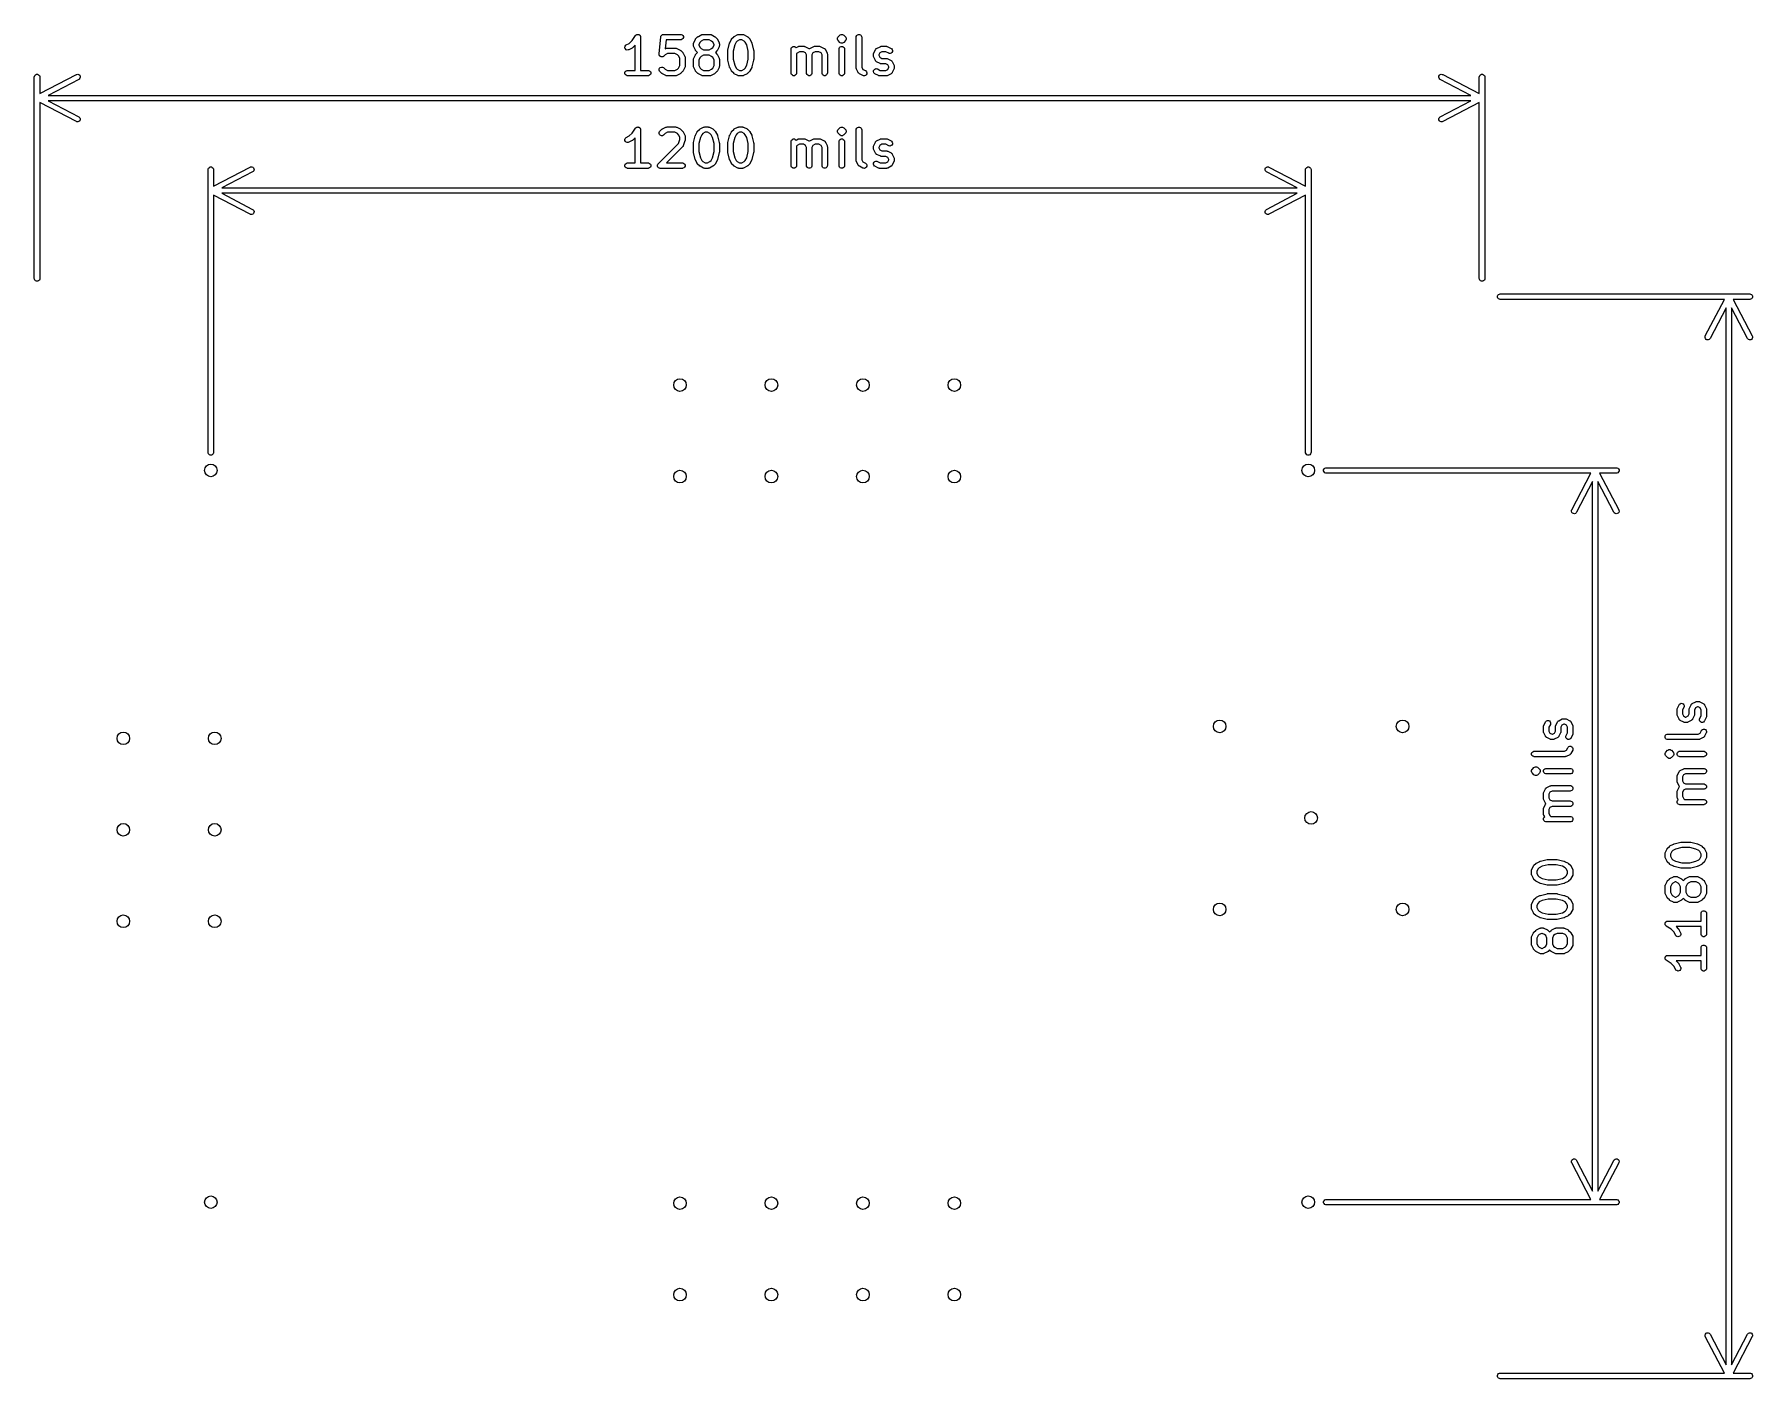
# Model space of a CAD drawing. Extents: x 0.21 to 2.09, y 0.21 to 1.68.
import ezdxf

# ---------------------------------------------------------------- set-up
doc = ezdxf.new("R2010")
doc.units = 0
doc.header["$MEASUREMENT"] = 0
doc.layers.add('BLACK', color=7, linetype='CONTINUOUS')

msp = doc.modelspace()

# ---------------------------------------------------------------- linework, layer by layer
at = {"layer": 'BLACK', "linetype": 'CONTINUOUS'}
for p, q in [((0.8608, 1.6701), (0.8644, 1.6755)), ((0.8644, 1.6755), (0.8648, 1.6759)), ((0.8644, 1.6755), (0.8644, 1.6755)), ((0.8644, 1.6755), (0.8644, 1.6755)), ((0.8644, 1.6755), (0.8644, 1.6755)), ((0.8648, 1.6759), (0.865, 1.6761)), ((0.865, 1.6761), (0.8653, 1.6763)), ((0.8653, 1.6763), (0.8655, 1.6764)), ((0.8655, 1.6764), (0.8658, 1.6766)), ((0.8658, 1.6766), (0.866, 1.6766)), ((0.866, 1.6766), (0.8663, 1.6767)), ((0.8663, 1.6767), (0.8666, 1.6767)), ((0.8666, 1.6767), (0.8669, 1.6768)), ((0.8669, 1.6768), (0.8672, 1.6767)), ((0.8672, 1.6767), (0.8675, 1.6767)), ((0.8675, 1.6767), (0.8677, 1.6766)), ((0.8677, 1.6766), (0.868, 1.6766)), ((0.868, 1.6766), (0.8683, 1.6764)), ((0.8683, 1.6764), (0.8685, 1.6763)), ((0.8685, 1.6763), (0.8687, 1.6761)), ((0.8687, 1.6761), (0.869, 1.6759)), ((0.869, 1.6759), (0.8691, 1.6757)), ((0.8691, 1.6757), (0.8693, 1.6755)), ((0.8693, 1.6755), (0.8695, 1.6752)), ((0.8695, 1.6752), (0.8696, 1.675)), ((0.8696, 1.675), (0.8697, 1.6747)), ((0.8697, 1.6747), (0.8698, 1.6744)), ((0.8698, 1.6744), (0.8698, 1.6738)), ((0.8698, 1.6738), (0.8698, 1.6738)), ((0.8698, 1.6738), (0.8698, 1.6738)), ((0.8698, 1.6738), (0.8698, 1.6738)), ((0.8698, 1.6738), (0.8698, 1.6374)), ((0.8902, 1.6554), (0.8921, 1.6741)), ((0.8921, 1.6745), (0.8922, 1.6747)), ((0.8921, 1.6744), (0.8921, 1.6745)), ((0.8921, 1.6743), (0.8921, 1.6744)), ((0.8921, 1.6741), (0.8921, 1.6743)), ((0.8922, 1.6747), (0.8924, 1.6751)), ((0.8924, 1.6751), (0.8926, 1.6755)), ((0.8926, 1.6755), (0.8927, 1.6756)), ((0.8927, 1.6757), (0.8931, 1.676)), ((0.8927, 1.6756), (0.8927, 1.6757)), ((0.8931, 1.676), (0.8934, 1.6763)), ((0.8934, 1.6763), (0.8935, 1.6763)), ((0.8935, 1.6763), (0.8936, 1.6764)), ((0.8936, 1.6764), (0.894, 1.6766)), ((0.894, 1.6766), (0.8944, 1.6767)), ((0.8944, 1.6767), (0.8947, 1.6767)), ((0.8947, 1.6767), (0.8947, 1.6768)), ((0.8947, 1.6768), (0.8948, 1.6768)), ((0.8948, 1.6768), (0.895, 1.6768)), ((0.895, 1.6768), (0.9138, 1.6768)), ((0.9138, 1.6768), (0.9143, 1.6767)), ((0.9143, 1.6767), (0.9154, 1.6763)), ((0.9154, 1.6763), (0.9162, 1.6755)), ((0.9162, 1.6722), (0.9154, 1.6714)), ((0.9162, 1.6755), (0.9167, 1.6744)), ((0.9167, 1.6732), (0.9162, 1.6722)), ((0.9167, 1.6744), (0.9167, 1.6732)), ((0.9302, 1.6719), (0.9304, 1.6722)), ((0.9304, 1.6722), (0.9323, 1.674)), ((0.9323, 1.674), (0.9325, 1.6742)), ((0.9325, 1.6742), (0.9326, 1.6743)), ((0.9326, 1.6743), (0.9327, 1.6743)), ((0.9327, 1.6743), (0.9327, 1.6744)), ((0.9327, 1.6744), (0.9328, 1.6744)), ((0.9328, 1.6744), (0.9331, 1.6746)), ((0.9331, 1.6746), (0.9368, 1.6765)), ((0.9368, 1.6765), (0.9374, 1.6767)), ((0.9374, 1.6767), (0.9375, 1.6767)), ((0.9375, 1.6767), (0.9376, 1.6767)), ((0.9376, 1.6767), (0.9381, 1.6768)), ((0.9381, 1.6768), (0.9456, 1.6768)), ((0.9456, 1.6768), (0.9462, 1.6767)), ((0.9462, 1.6767), (0.9463, 1.6767)), ((0.9463, 1.6767), (0.9464, 1.6767)), ((0.9464, 1.6767), (0.947, 1.6765)), ((0.947, 1.6765), (0.9507, 1.6746)), ((0.9507, 1.6746), (0.9509, 1.6744)), ((0.9509, 1.6744), (0.951, 1.6744)), ((0.951, 1.6744), (0.9511, 1.6743)), ((0.9511, 1.6743), (0.9512, 1.6743)), ((0.9512, 1.6743), (0.9512, 1.6742)), ((0.9512, 1.6742), (0.9515, 1.674)), ((0.9515, 1.674), (0.9533, 1.6722)), ((0.9533, 1.6722), (0.9535, 1.6719)), ((0.9696, 1.6719), (0.9698, 1.6722)), ((0.9698, 1.6722), (0.9717, 1.674)), ((0.9717, 1.674), (0.9719, 1.6742)), ((0.9719, 1.6742), (0.9719, 1.6743)), ((0.9719, 1.6743), (0.972, 1.6743)), ((0.972, 1.6743), (0.9721, 1.6744)), ((0.9721, 1.6744), (0.9722, 1.6744)), ((0.9722, 1.6744), (0.9724, 1.6746)), ((0.9724, 1.6746), (0.9762, 1.6765)), ((0.9762, 1.6765), (0.9767, 1.6767)), ((0.9767, 1.6767), (0.9768, 1.6767)), ((0.9768, 1.6767), (0.9769, 1.6767)), ((0.9769, 1.6767), (0.9775, 1.6768)), ((0.9775, 1.6768), (0.9813, 1.6768)), ((0.9813, 1.6768), (0.9818, 1.6767)), ((0.9818, 1.6767), (0.9819, 1.6767)), ((0.9819, 1.6767), (0.982, 1.6767)), ((0.982, 1.6767), (0.9826, 1.6765)), ((0.9826, 1.6765), (0.9863, 1.6746)), ((0.9863, 1.6746), (0.9866, 1.6744)), ((0.9866, 1.6744), (0.9866, 1.6744)), ((0.9866, 1.6744), (0.9867, 1.6743)), ((0.9867, 1.6743), (0.9868, 1.6743)), ((0.9868, 1.6743), (0.9869, 1.6742)), ((0.9869, 1.6742), (0.9871, 1.674)), ((0.9871, 1.674), (0.989, 1.6722)), ((0.989, 1.6722), (0.9892, 1.6719)), ((1.0852, 1.6725), (1.0857, 1.6736)), ((1.0852, 1.6714), (1.0852, 1.6725)), ((1.0857, 1.6736), (1.086, 1.674)), ((1.086, 1.674), (1.0879, 1.6759)), ((1.0879, 1.6759), (1.0883, 1.6763)), ((1.0883, 1.6763), (1.0894, 1.6767)), ((1.0894, 1.6767), (1.0906, 1.6767)), ((1.0906, 1.6767), (1.0906, 1.6767)), ((1.0906, 1.6767), (1.0916, 1.6763)), ((1.0916, 1.6763), (1.0921, 1.6759)), ((1.0921, 1.6759), (1.094, 1.674)), ((1.094, 1.674), (1.0943, 1.6736)), ((1.0943, 1.6736), (1.0945, 1.6732)), ((1.0945, 1.6732), (1.0948, 1.6725)), ((1.0948, 1.6725), (1.0948, 1.6714)), ((1.1058, 1.6744), (1.1063, 1.6755)), ((1.1058, 1.6738), (1.1058, 1.6744)), ((1.1058, 1.6401), (1.1058, 1.6738)), ((1.1063, 1.6755), (1.1071, 1.6763)), ((1.1071, 1.6763), (1.1082, 1.6767)), ((1.1082, 1.6767), (1.1093, 1.6767)), ((1.1093, 1.6767), (1.1104, 1.6763)), ((1.1104, 1.6763), (1.1112, 1.6755)), ((1.1112, 1.6755), (1.1116, 1.6744)), ((1.1116, 1.6744), (1.1117, 1.6738)), ((1.1117, 1.6738), (1.1117, 1.6408)), ((0.8527, 1.6629), (0.8531, 1.664)), ((0.8528, 1.6618), (0.8527, 1.6629)), ((0.8533, 1.6608), (0.8528, 1.6618)), ((0.8531, 1.664), (0.8538, 1.6649)), ((0.8542, 1.66), (0.8533, 1.6608)), ((0.8538, 1.6649), (0.8543, 1.6652)), ((0.8553, 1.6596), (0.8542, 1.66)), ((0.8543, 1.6652), (0.8576, 1.6669)), ((0.8564, 1.6597), (0.8553, 1.6596)), ((0.857, 1.6599), (0.8564, 1.6597)), ((0.8607, 1.6618), (0.857, 1.6599)), ((0.8576, 1.6669), (0.8608, 1.6701)), ((0.861, 1.662), (0.8607, 1.6618)), ((0.8611, 1.6621), (0.861, 1.662)), ((0.861, 1.662), (0.861, 1.662)), ((0.8612, 1.6621), (0.8611, 1.6621)), ((0.8613, 1.6622), (0.8612, 1.6621)), ((0.8615, 1.6624), (0.8613, 1.6622)), ((0.8639, 1.6648), (0.8615, 1.6624)), ((0.8639, 1.6374), (0.8639, 1.6648)), ((0.8902, 1.6548), (0.8902, 1.6554)), ((0.8902, 1.6547), (0.8902, 1.6548)), ((0.8902, 1.6545), (0.8902, 1.6547)), ((0.8904, 1.6541), (0.8902, 1.6545)), ((0.8905, 1.6537), (0.8904, 1.6541)), ((0.8906, 1.6536), (0.8905, 1.6537)), ((0.8907, 1.6534), (0.8906, 1.6536)), ((0.891, 1.6531), (0.8907, 1.6534)), ((0.8968, 1.6545), (0.8952, 1.653)), ((0.8977, 1.6709), (0.8967, 1.6611)), ((0.8967, 1.6611), (0.8974, 1.6615)), ((0.8995, 1.6559), (0.8968, 1.6545)), ((0.8974, 1.6615), (0.898, 1.6617)), ((0.9138, 1.6709), (0.8977, 1.6709)), ((0.898, 1.6617), (0.8981, 1.6617)), ((0.8981, 1.6617), (0.8982, 1.6617)), ((0.8982, 1.6617), (0.8988, 1.6618)), ((0.8988, 1.6618), (0.9081, 1.6618)), ((0.9074, 1.6559), (0.8995, 1.6559)), ((0.9101, 1.6545), (0.9074, 1.6559)), ((0.9081, 1.6618), (0.9087, 1.6617)), ((0.9087, 1.6617), (0.9088, 1.6617)), ((0.9088, 1.6617), (0.9089, 1.6617)), ((0.9089, 1.6617), (0.9095, 1.6615)), ((0.9095, 1.6615), (0.9132, 1.6596)), ((0.9113, 1.6533), (0.9101, 1.6545)), ((0.9132, 1.6596), (0.9135, 1.6594)), ((0.9135, 1.6594), (0.9135, 1.6594)), ((0.9135, 1.6594), (0.9136, 1.6593)), ((0.9136, 1.6593), (0.9137, 1.6593)), ((0.9137, 1.6593), (0.9137, 1.6592)), ((0.9137, 1.6592), (0.914, 1.659)), ((0.9143, 1.6709), (0.9138, 1.6709)), ((0.914, 1.659), (0.9158, 1.6572)), ((0.9154, 1.6714), (0.9143, 1.6709)), ((0.9158, 1.6572), (0.916, 1.6569)), ((0.916, 1.6569), (0.9161, 1.6569)), ((0.9161, 1.6569), (0.9161, 1.6568)), ((0.9161, 1.6568), (0.9162, 1.6567)), ((0.9162, 1.6567), (0.9162, 1.6566)), ((0.9162, 1.6566), (0.9164, 1.6564)), ((0.9164, 1.6564), (0.9183, 1.6526)), ((0.9277, 1.6669), (0.9278, 1.667)), ((0.9277, 1.6663), (0.9277, 1.6669)), ((0.9277, 1.6645), (0.9277, 1.6663)), ((0.9277, 1.6639), (0.9277, 1.6645)), ((0.9278, 1.6638), (0.9277, 1.6639)), ((0.9278, 1.6671), (0.928, 1.6676)), ((0.9278, 1.667), (0.9278, 1.6671)), ((0.9278, 1.6637), (0.9278, 1.6638)), ((0.928, 1.6631), (0.9278, 1.6637)), ((0.928, 1.6676), (0.9299, 1.6714)), ((0.9299, 1.6594), (0.928, 1.6631)), ((0.928, 1.6508), (0.9299, 1.6545)), ((0.9299, 1.6714), (0.93, 1.6716)), ((0.93, 1.6591), (0.9299, 1.6594)), ((0.9299, 1.6545), (0.93, 1.6548)), ((0.93, 1.6716), (0.9301, 1.6717)), ((0.9301, 1.6591), (0.93, 1.6591)), ((0.93, 1.6548), (0.9301, 1.6548)), ((0.9301, 1.6718), (0.9302, 1.6719)), ((0.9301, 1.6717), (0.9301, 1.6718)), ((0.9301, 1.659), (0.9301, 1.6591)), ((0.9302, 1.6589), (0.9301, 1.659)), ((0.9301, 1.6549), (0.9302, 1.655)), ((0.9301, 1.6548), (0.9301, 1.6549)), ((0.9302, 1.6719), (0.9302, 1.6719)), ((0.9302, 1.6588), (0.9302, 1.6589)), ((0.9304, 1.6586), (0.9302, 1.6588)), ((0.9302, 1.6551), (0.9304, 1.6553)), ((0.9302, 1.655), (0.9302, 1.6551)), ((0.9321, 1.657), (0.9304, 1.6586)), ((0.9304, 1.6553), (0.9321, 1.657)), ((0.9349, 1.6683), (0.9336, 1.6656)), ((0.9336, 1.6656), (0.9336, 1.6651)), ((0.9336, 1.6651), (0.9349, 1.6625)), ((0.9361, 1.6695), (0.9349, 1.6683)), ((0.9349, 1.6625), (0.9361, 1.6613)), ((0.9388, 1.6709), (0.9361, 1.6695)), ((0.9361, 1.6613), (0.9388, 1.6599)), ((0.9388, 1.654), (0.9361, 1.6527)), ((0.9449, 1.6709), (0.9388, 1.6709)), ((0.9388, 1.6599), (0.9449, 1.6599)), ((0.9449, 1.654), (0.9388, 1.654)), ((0.9476, 1.6695), (0.9449, 1.6709)), ((0.9449, 1.6599), (0.9476, 1.6613)), ((0.9476, 1.6527), (0.9449, 1.654)), ((0.9488, 1.6683), (0.9476, 1.6695)), ((0.9476, 1.6613), (0.9488, 1.6625)), ((0.9502, 1.6656), (0.9488, 1.6683)), ((0.9488, 1.6625), (0.9502, 1.6651)), ((0.9502, 1.6651), (0.9502, 1.6656)), ((0.9533, 1.6586), (0.9517, 1.657)), ((0.9517, 1.657), (0.9533, 1.6553)), ((0.9535, 1.6588), (0.9533, 1.6586)), ((0.9533, 1.6553), (0.9535, 1.6551)), ((0.9535, 1.6719), (0.9536, 1.6719)), ((0.9536, 1.6589), (0.9535, 1.6588)), ((0.9535, 1.6551), (0.9536, 1.655)), ((0.9536, 1.6719), (0.9536, 1.6718)), ((0.9536, 1.6718), (0.9537, 1.6717)), ((0.9537, 1.6591), (0.9536, 1.659)), ((0.9536, 1.659), (0.9536, 1.6589)), ((0.9536, 1.655), (0.9536, 1.6549)), ((0.9536, 1.6549), (0.9537, 1.6548)), ((0.9537, 1.6717), (0.9537, 1.6716)), ((0.9537, 1.6716), (0.9539, 1.6714)), ((0.9539, 1.6594), (0.9537, 1.6591)), ((0.9537, 1.6591), (0.9537, 1.6591)), ((0.9537, 1.6548), (0.9537, 1.6548)), ((0.9537, 1.6548), (0.9539, 1.6545)), ((0.9539, 1.6714), (0.9558, 1.6676)), ((0.9558, 1.6631), (0.9539, 1.6594)), ((0.9539, 1.6545), (0.9558, 1.6508)), ((0.9558, 1.6676), (0.956, 1.6671)), ((0.956, 1.6637), (0.9558, 1.6631)), ((0.956, 1.6671), (0.956, 1.667)), ((0.956, 1.667), (0.956, 1.6669)), ((0.956, 1.6669), (0.9561, 1.6663)), ((0.9561, 1.6645), (0.956, 1.6639)), ((0.956, 1.6639), (0.956, 1.6638)), ((0.956, 1.6638), (0.956, 1.6637)), ((0.9561, 1.6663), (0.9561, 1.6645)), ((0.9652, 1.6594), (0.9653, 1.6595)), ((0.9652, 1.6592), (0.9652, 1.6594)), ((0.9652, 1.6594), (0.9652, 1.6594)), ((0.9652, 1.659), (0.9652, 1.6592)), ((0.9652, 1.6589), (0.9652, 1.659)), ((0.9652, 1.6588), (0.9652, 1.6589)), ((0.9652, 1.6495), (0.9652, 1.6588)), ((0.9653, 1.6595), (0.9671, 1.667)), ((0.9671, 1.667), (0.9672, 1.6671)), ((0.9672, 1.6673), (0.9673, 1.6676)), ((0.9672, 1.6671), (0.9672, 1.6673)), ((0.9672, 1.6671), (0.9672, 1.6671)), ((0.9673, 1.6676), (0.9673, 1.6676)), ((0.9673, 1.6676), (0.9674, 1.6676)), ((0.9674, 1.6676), (0.9692, 1.6714)), ((0.9692, 1.6714), (0.9694, 1.6716)), ((0.9694, 1.6717), (0.9695, 1.6718)), ((0.9694, 1.6716), (0.9694, 1.6717)), ((0.9695, 1.6718), (0.9695, 1.6719)), ((0.9695, 1.6719), (0.9696, 1.6719)), ((0.9728, 1.6653), (0.9711, 1.6585)), ((0.9711, 1.6585), (0.9711, 1.6498)), ((0.9743, 1.6683), (0.9728, 1.6653)), ((0.9755, 1.6695), (0.9743, 1.6683)), ((0.9782, 1.6709), (0.9755, 1.6695)), ((0.9806, 1.6709), (0.9782, 1.6709)), ((0.9833, 1.6695), (0.9806, 1.6709)), ((0.9844, 1.6683), (0.9833, 1.6695)), ((0.986, 1.6653), (0.9844, 1.6683)), ((0.9877, 1.6585), (0.986, 1.6653)), ((0.9877, 1.6498), (0.9877, 1.6585)), ((0.9892, 1.6719), (0.9892, 1.6719)), ((0.9892, 1.6719), (0.9893, 1.6718)), ((0.9893, 1.6718), (0.9893, 1.6717)), ((0.9893, 1.6717), (0.9894, 1.6716)), ((0.9894, 1.6716), (0.9895, 1.6714)), ((0.9895, 1.6714), (0.9914, 1.6676)), ((0.9914, 1.6676), (0.9914, 1.6676)), ((0.9914, 1.6676), (0.9914, 1.6676)), ((0.9914, 1.6676), (0.9915, 1.6673)), ((0.9915, 1.6673), (0.9916, 1.6671)), ((0.9916, 1.6671), (0.9916, 1.6671)), ((0.9916, 1.6671), (0.9916, 1.667)), ((0.9916, 1.667), (0.9935, 1.6595)), ((0.9935, 1.6595), (0.9935, 1.6594)), ((0.9935, 1.6594), (0.9935, 1.6594)), ((0.9935, 1.6594), (0.9935, 1.6592)), ((0.9935, 1.6592), (0.9936, 1.659)), ((0.9936, 1.659), (0.9936, 1.6589)), ((0.9936, 1.6589), (0.9936, 1.6588)), ((0.9936, 1.6588), (0.9936, 1.6495)), ((1.0345, 1.6607), (1.0346, 1.6613)), ((1.0345, 1.6345), (1.0345, 1.6607)), ((1.0346, 1.6613), (1.035, 1.6623)), ((1.035, 1.6623), (1.0359, 1.6632)), ((1.0359, 1.6632), (1.0369, 1.6636)), ((1.0369, 1.6636), (1.0381, 1.6636)), ((1.0381, 1.6636), (1.0391, 1.6632)), ((1.0391, 1.6632), (1.0399, 1.6624)), ((1.0399, 1.6624), (1.0418, 1.6633)), ((1.0411, 1.6564), (1.0404, 1.6557)), ((1.0404, 1.6557), (1.0404, 1.6345)), ((1.0438, 1.6577), (1.0411, 1.6564)), ((1.0418, 1.6633), (1.0423, 1.6636)), ((1.0423, 1.6636), (1.0424, 1.6636)), ((1.0424, 1.6636), (1.0425, 1.6636)), ((1.0425, 1.6636), (1.0431, 1.6637)), ((1.0431, 1.6637), (1.0487, 1.6637)), ((1.048, 1.6577), (1.0438, 1.6577)), ((1.0503, 1.6566), (1.048, 1.6577)), ((1.0487, 1.6637), (1.0493, 1.6636)), ((1.0493, 1.6636), (1.0494, 1.6636)), ((1.0494, 1.6636), (1.0495, 1.6636)), ((1.0495, 1.6636), (1.0501, 1.6633)), ((1.0501, 1.6633), (1.0538, 1.6615)), ((1.0514, 1.6544), (1.0503, 1.6566)), ((1.0514, 1.6345), (1.0514, 1.6544)), ((1.0538, 1.6615), (1.0539, 1.6614)), ((1.0539, 1.6614), (1.054, 1.6614)), ((1.054, 1.6614), (1.054, 1.6613)), ((1.054, 1.6613), (1.0543, 1.6612)), ((1.0543, 1.6612), (1.0544, 1.6611)), ((1.0544, 1.6612), (1.0547, 1.6613)), ((1.0544, 1.6611), (1.0544, 1.6612)), ((1.0547, 1.6613), (1.0548, 1.6614)), ((1.0548, 1.6614), (1.0549, 1.6615)), ((1.0548, 1.6614), (1.0548, 1.6614)), ((1.0549, 1.6615), (1.0587, 1.6633)), ((1.0584, 1.6566), (1.0573, 1.6544)), ((1.0573, 1.6544), (1.0573, 1.6345)), ((1.0607, 1.6577), (1.0584, 1.6566)), ((1.0587, 1.6633), (1.0592, 1.6636)), ((1.0592, 1.6636), (1.0593, 1.6636)), ((1.0593, 1.6636), (1.0594, 1.6636)), ((1.0594, 1.6636), (1.06, 1.6637)), ((1.06, 1.6637), (1.0656, 1.6637)), ((1.0649, 1.6577), (1.0607, 1.6577)), ((1.0672, 1.6566), (1.0649, 1.6577)), ((1.0656, 1.6637), (1.0662, 1.6636)), ((1.0662, 1.6636), (1.0663, 1.6636)), ((1.0663, 1.6636), (1.0664, 1.6636)), ((1.0664, 1.6636), (1.0669, 1.6633)), ((1.0669, 1.6633), (1.0707, 1.6615)), ((1.0683, 1.6544), (1.0672, 1.6566)), ((1.0683, 1.6345), (1.0683, 1.6544)), ((1.0707, 1.6615), (1.0708, 1.6614)), ((1.0708, 1.6614), (1.0708, 1.6614)), ((1.0708, 1.6614), (1.0709, 1.6613)), ((1.0709, 1.6613), (1.0712, 1.6612)), ((1.0712, 1.6612), (1.0714, 1.6609)), ((1.0714, 1.6609), (1.0717, 1.6606)), ((1.0717, 1.6606), (1.0719, 1.6603)), ((1.0719, 1.6603), (1.0719, 1.6603)), ((1.0719, 1.6603), (1.0719, 1.6602)), ((1.0719, 1.6602), (1.072, 1.6601)), ((1.072, 1.6601), (1.0739, 1.6564)), ((1.0739, 1.6564), (1.0741, 1.6559)), ((1.0741, 1.6559), (1.0741, 1.6558)), ((1.0741, 1.6558), (1.0741, 1.6557)), ((1.0741, 1.6557), (1.0742, 1.6551)), ((1.0742, 1.6551), (1.0742, 1.6345)), ((1.0857, 1.6703), (1.0852, 1.6714)), ((1.086, 1.6699), (1.0857, 1.6703)), ((1.0879, 1.668), (1.086, 1.6699)), ((1.087, 1.6607), (1.0871, 1.6613)), ((1.087, 1.6345), (1.087, 1.6607)), ((1.0871, 1.6613), (1.0875, 1.6623)), ((1.0875, 1.6623), (1.0883, 1.6632)), ((1.0883, 1.6676), (1.0879, 1.668)), ((1.0894, 1.6672), (1.0883, 1.6676)), ((1.0883, 1.6632), (1.0894, 1.6636)), ((1.0906, 1.6672), (1.0894, 1.6672)), ((1.0894, 1.6672), (1.0894, 1.6672)), ((1.0894, 1.6636), (1.0906, 1.6636)), ((1.0916, 1.6676), (1.0906, 1.6672)), ((1.0906, 1.6672), (1.0906, 1.6672)), ((1.0906, 1.6636), (1.0916, 1.6632)), ((1.0921, 1.668), (1.0916, 1.6676)), ((1.0916, 1.6632), (1.0924, 1.6623)), ((1.094, 1.6699), (1.0921, 1.668)), ((1.0924, 1.6623), (1.0929, 1.6613)), ((1.0929, 1.6613), (1.0929, 1.6607)), ((1.0929, 1.6607), (1.0929, 1.6345)), ((1.0943, 1.6703), (1.094, 1.6699)), ((1.0948, 1.6714), (1.0943, 1.6703)), ((1.1245, 1.6551), (1.1246, 1.6557)), ((1.1245, 1.6532), (1.1245, 1.6551)), ((1.1246, 1.6559), (1.1248, 1.6564)), ((1.1246, 1.6558), (1.1246, 1.6559)), ((1.1246, 1.6557), (1.1246, 1.6558)), ((1.1248, 1.6564), (1.1267, 1.6601)), ((1.1267, 1.6601), (1.1268, 1.6602)), ((1.1268, 1.6603), (1.127, 1.6606)), ((1.1268, 1.6602), (1.1268, 1.6603)), ((1.1268, 1.6603), (1.1268, 1.6603)), ((1.127, 1.6606), (1.1273, 1.6609)), ((1.1273, 1.6609), (1.1275, 1.6612)), ((1.1275, 1.6612), (1.1278, 1.6613)), ((1.1278, 1.6613), (1.1279, 1.6614)), ((1.1279, 1.6614), (1.128, 1.6615)), ((1.1279, 1.6614), (1.1279, 1.6614)), ((1.128, 1.6615), (1.1318, 1.6633)), ((1.1316, 1.6566), (1.1304, 1.6544)), ((1.1304, 1.6544), (1.1304, 1.6539)), ((1.1304, 1.6539), (1.1316, 1.6517)), ((1.1338, 1.6577), (1.1316, 1.6566)), ((1.1318, 1.6633), (1.1323, 1.6636)), ((1.1323, 1.6636), (1.1324, 1.6636)), ((1.1324, 1.6636), (1.1325, 1.6636)), ((1.1325, 1.6636), (1.1331, 1.6637)), ((1.1331, 1.6637), (1.1387, 1.6637)), ((1.138, 1.6577), (1.1338, 1.6577)), ((1.1412, 1.6562), (1.138, 1.6577)), ((1.1387, 1.6637), (1.1393, 1.6636)), ((1.1393, 1.6636), (1.1394, 1.6636)), ((1.1394, 1.6636), (1.1395, 1.6636)), ((1.1395, 1.6636), (1.1401, 1.6633)), ((1.1401, 1.6633), (1.1438, 1.6615)), ((1.1417, 1.656), (1.1412, 1.6562)), ((1.1429, 1.6559), (1.1417, 1.656)), ((1.1439, 1.6563), (1.1429, 1.6559)), ((1.1438, 1.6615), (1.1443, 1.6612)), ((1.1448, 1.657), (1.1439, 1.6563)), ((1.1443, 1.6612), (1.145, 1.6603)), ((1.1453, 1.658), (1.1448, 1.657)), ((1.145, 1.6603), (1.1454, 1.6592)), ((1.1454, 1.6592), (1.1453, 1.658)), ((0.8527, 1.635), (0.8532, 1.6361)), ((0.8527, 1.6339), (0.8527, 1.635)), ((0.8532, 1.6361), (0.854, 1.6369)), ((0.854, 1.6369), (0.8551, 1.6374)), ((0.8551, 1.6374), (0.8556, 1.6374)), ((0.8556, 1.6374), (0.8639, 1.6374)), ((0.8698, 1.6374), (0.8781, 1.6374)), ((0.8781, 1.6374), (0.8787, 1.6374)), ((0.8787, 1.6374), (0.8798, 1.6369)), ((0.8798, 1.6369), (0.8806, 1.6361)), ((0.8806, 1.6361), (0.881, 1.635)), ((0.881, 1.635), (0.881, 1.6339)), ((0.8902, 1.6388), (0.8907, 1.6398)), ((0.8902, 1.6376), (0.8902, 1.6388)), ((0.8907, 1.6366), (0.8902, 1.6376)), ((0.8907, 1.6398), (0.8915, 1.6407)), ((0.8911, 1.6361), (0.8907, 1.6366)), ((0.8913, 1.6528), (0.891, 1.6531)), ((0.8929, 1.6342), (0.8911, 1.6361)), ((0.8914, 1.6527), (0.8913, 1.6528)), ((0.8915, 1.6526), (0.8914, 1.6527)), ((0.8919, 1.6525), (0.8915, 1.6526)), ((0.8915, 1.6407), (0.8926, 1.6411)), ((0.8923, 1.6523), (0.8919, 1.6525)), ((0.8924, 1.6522), (0.8923, 1.6523)), ((0.8926, 1.6522), (0.8924, 1.6522)), ((0.893, 1.6522), (0.8926, 1.6522)), ((0.8926, 1.6411), (0.8937, 1.6411)), ((0.8934, 1.6521), (0.893, 1.6522)), ((0.8936, 1.6522), (0.8934, 1.6521)), ((0.8937, 1.6522), (0.8936, 1.6522)), ((0.8941, 1.6523), (0.8937, 1.6522)), ((0.8937, 1.6411), (0.8948, 1.6407)), ((0.8945, 1.6525), (0.8941, 1.6523)), ((0.8946, 1.6526), (0.8945, 1.6525)), ((0.8948, 1.6526), (0.8946, 1.6526)), ((0.8952, 1.653), (0.8948, 1.6526)), ((0.8948, 1.6407), (0.8952, 1.6403)), ((0.8952, 1.6403), (0.8968, 1.6388)), ((0.8968, 1.6388), (0.8995, 1.6374)), ((0.8995, 1.6374), (0.9074, 1.6374)), ((0.9074, 1.6374), (0.9101, 1.6388)), ((0.9101, 1.6388), (0.9113, 1.64)), ((0.9127, 1.6506), (0.9113, 1.6533)), ((0.9113, 1.64), (0.9127, 1.6427)), ((0.9127, 1.6427), (0.9127, 1.6506)), ((0.9158, 1.6361), (0.914, 1.6342)), ((0.916, 1.6363), (0.9158, 1.6361)), ((0.9161, 1.6364), (0.916, 1.6363)), ((0.9162, 1.6366), (0.9161, 1.6365)), ((0.9161, 1.6365), (0.9161, 1.6364)), ((0.9164, 1.6369), (0.9162, 1.6366)), ((0.9162, 1.6366), (0.9162, 1.6366)), ((0.9183, 1.6406), (0.9164, 1.6369)), ((0.9183, 1.6526), (0.9185, 1.6521)), ((0.9185, 1.6412), (0.9183, 1.6406)), ((0.9185, 1.6521), (0.9185, 1.652)), ((0.9185, 1.652), (0.9185, 1.6519)), ((0.9185, 1.6519), (0.9186, 1.6513)), ((0.9186, 1.642), (0.9185, 1.6414)), ((0.9185, 1.6414), (0.9185, 1.6413)), ((0.9185, 1.6413), (0.9185, 1.6412)), ((0.9186, 1.6513), (0.9186, 1.642)), ((0.9277, 1.65), (0.9278, 1.6501)), ((0.9277, 1.6495), (0.9277, 1.65)), ((0.9277, 1.642), (0.9277, 1.6495)), ((0.9277, 1.6414), (0.9277, 1.642)), ((0.9278, 1.6413), (0.9277, 1.6414)), ((0.9278, 1.6502), (0.928, 1.6508)), ((0.9278, 1.6501), (0.9278, 1.6502)), ((0.9278, 1.6412), (0.9278, 1.6413)), ((0.928, 1.6406), (0.9278, 1.6412)), ((0.9299, 1.6369), (0.928, 1.6406)), ((0.93, 1.6366), (0.9299, 1.6369)), ((0.9301, 1.6366), (0.93, 1.6366)), ((0.9301, 1.6365), (0.9301, 1.6366)), ((0.9302, 1.6364), (0.9301, 1.6365)), ((0.9302, 1.6363), (0.9302, 1.6364)), ((0.9304, 1.6361), (0.9302, 1.6363)), ((0.9323, 1.6342), (0.9304, 1.6361)), ((0.9349, 1.6515), (0.9336, 1.6488)), ((0.9336, 1.6488), (0.9336, 1.6427)), ((0.9336, 1.6427), (0.9349, 1.64)), ((0.9361, 1.6527), (0.9349, 1.6515)), ((0.9349, 1.64), (0.9361, 1.6388)), ((0.9361, 1.6388), (0.9388, 1.6374)), ((0.9388, 1.6374), (0.9449, 1.6374)), ((0.9449, 1.6374), (0.9476, 1.6388)), ((0.9488, 1.6515), (0.9476, 1.6527)), ((0.9476, 1.6388), (0.9488, 1.64)), ((0.9502, 1.6488), (0.9488, 1.6515)), ((0.9488, 1.64), (0.9502, 1.6427)), ((0.9502, 1.6427), (0.9502, 1.6488)), ((0.9533, 1.6361), (0.9515, 1.6342)), ((0.9535, 1.6363), (0.9533, 1.6361)), ((0.9536, 1.6364), (0.9535, 1.6363)), ((0.9537, 1.6366), (0.9536, 1.6365)), ((0.9536, 1.6365), (0.9536, 1.6364)), ((0.9539, 1.6369), (0.9537, 1.6366)), ((0.9537, 1.6366), (0.9537, 1.6366)), ((0.9558, 1.6406), (0.9539, 1.6369)), ((0.9558, 1.6508), (0.956, 1.6502)), ((0.956, 1.6412), (0.9558, 1.6406)), ((0.956, 1.6502), (0.956, 1.6501)), ((0.956, 1.6501), (0.956, 1.65)), ((0.956, 1.65), (0.9561, 1.6495)), ((0.9561, 1.642), (0.956, 1.6414)), ((0.956, 1.6414), (0.956, 1.6413)), ((0.956, 1.6413), (0.956, 1.6412)), ((0.9561, 1.6495), (0.9561, 1.642)), ((0.9652, 1.6494), (0.9652, 1.6495)), ((0.9652, 1.6493), (0.9652, 1.6494)), ((0.9652, 1.6491), (0.9652, 1.6493)), ((0.9652, 1.6489), (0.9652, 1.6491)), ((0.9652, 1.6488), (0.9652, 1.6489)), ((0.9653, 1.6487), (0.9652, 1.6488)), ((0.9671, 1.6412), (0.9653, 1.6487)), ((0.9672, 1.6412), (0.9671, 1.6412)), ((0.9672, 1.6409), (0.9672, 1.6412)), ((0.9672, 1.6412), (0.9672, 1.6412)), ((0.9673, 1.6407), (0.9672, 1.6409)), ((0.9674, 1.6406), (0.9673, 1.6407)), ((0.9673, 1.6407), (0.9673, 1.6407)), ((0.9692, 1.6369), (0.9674, 1.6406)), ((0.9694, 1.6366), (0.9692, 1.6369)), ((0.9695, 1.6365), (0.9694, 1.6366)), ((0.9694, 1.6366), (0.9694, 1.6366)), ((0.9695, 1.6364), (0.9695, 1.6365)), ((0.9696, 1.6363), (0.9695, 1.6364)), ((0.9698, 1.6361), (0.9696, 1.6363)), ((0.9717, 1.6342), (0.9698, 1.6361)), ((0.9711, 1.6498), (0.9728, 1.643)), ((0.9728, 1.643), (0.9743, 1.64)), ((0.9743, 1.64), (0.9755, 1.6388)), ((0.9755, 1.6388), (0.9782, 1.6374)), ((0.9782, 1.6374), (0.9806, 1.6374)), ((0.9806, 1.6374), (0.9833, 1.6388)), ((0.9833, 1.6388), (0.9844, 1.64)), ((0.9844, 1.64), (0.986, 1.643)), ((0.986, 1.643), (0.9877, 1.6498)), ((0.989, 1.6361), (0.9871, 1.6342)), ((0.9892, 1.6363), (0.989, 1.6361)), ((0.9893, 1.6365), (0.9892, 1.6364)), ((0.9892, 1.6364), (0.9892, 1.6363)), ((0.9894, 1.6366), (0.9893, 1.6366)), ((0.9893, 1.6366), (0.9893, 1.6365)), ((0.9895, 1.6369), (0.9894, 1.6366)), ((0.9914, 1.6406), (0.9895, 1.6369)), ((0.9915, 1.6409), (0.9914, 1.6407)), ((0.9914, 1.6407), (0.9914, 1.6407)), ((0.9914, 1.6407), (0.9914, 1.6406)), ((0.9916, 1.6412), (0.9915, 1.6409)), ((0.9935, 1.6487), (0.9916, 1.6412)), ((0.9916, 1.6412), (0.9916, 1.6412)), ((0.9916, 1.6412), (0.9916, 1.6412)), ((0.9936, 1.6493), (0.9935, 1.6491)), ((0.9935, 1.6491), (0.9935, 1.6489)), ((0.9935, 1.6489), (0.9935, 1.6488)), ((0.9935, 1.6488), (0.9935, 1.6487)), ((0.9936, 1.6495), (0.9936, 1.6494)), ((0.9936, 1.6494), (0.9936, 1.6493)), ((1.1058, 1.6395), (1.1058, 1.6401)), ((1.1059, 1.6394), (1.1058, 1.6395)), ((1.1059, 1.6393), (1.1059, 1.6394)), ((1.1061, 1.6388), (1.1059, 1.6393)), ((1.108, 1.635), (1.1061, 1.6388)), ((1.108, 1.6349), (1.108, 1.635)), ((1.1081, 1.6348), (1.108, 1.6349)), ((1.108, 1.6349), (1.108, 1.6349)), ((1.1083, 1.6345), (1.1081, 1.6348)), ((1.1117, 1.6408), (1.1128, 1.6385)), ((1.1128, 1.6385), (1.1157, 1.6371)), ((1.1157, 1.6371), (1.1162, 1.6368)), ((1.1162, 1.6368), (1.1169, 1.6359)), ((1.1169, 1.6359), (1.1173, 1.6348)), ((1.1173, 1.6348), (1.1172, 1.6337)), ((1.1246, 1.6526), (1.1245, 1.6532)), ((1.1246, 1.6525), (1.1246, 1.6526)), ((1.1246, 1.6524), (1.1246, 1.6525)), ((1.1248, 1.6519), (1.1246, 1.6524)), ((1.1246, 1.6371), (1.1252, 1.6381)), ((1.1246, 1.636), (1.1246, 1.6371)), ((1.1249, 1.6349), (1.1246, 1.636)), ((1.1267, 1.6481), (1.1248, 1.6519)), ((1.1257, 1.634), (1.1249, 1.6349)), ((1.1252, 1.6381), (1.126, 1.6389)), ((1.126, 1.6389), (1.1271, 1.6393)), ((1.1268, 1.648), (1.1267, 1.6481)), ((1.1268, 1.6479), (1.1268, 1.648)), ((1.1268, 1.648), (1.1268, 1.648)), ((1.127, 1.6476), (1.1268, 1.6479)), ((1.1273, 1.6474), (1.127, 1.6476)), ((1.1271, 1.6393), (1.1283, 1.6392)), ((1.1275, 1.6471), (1.1273, 1.6474)), ((1.1278, 1.6469), (1.1275, 1.6471)), ((1.1279, 1.6469), (1.1278, 1.6469)), ((1.128, 1.6468), (1.1279, 1.6469)), ((1.1279, 1.6469), (1.1279, 1.6469)), ((1.1318, 1.6449), (1.128, 1.6468)), ((1.1283, 1.6392), (1.1288, 1.639)), ((1.1288, 1.639), (1.1319, 1.6374)), ((1.1316, 1.6517), (1.1338, 1.6505)), ((1.1323, 1.6447), (1.1318, 1.6449)), ((1.1319, 1.6374), (1.138, 1.6374)), ((1.1324, 1.6447), (1.1323, 1.6447)), ((1.1325, 1.6447), (1.1324, 1.6447)), ((1.1331, 1.6446), (1.1325, 1.6447)), ((1.138, 1.6446), (1.1331, 1.6446)), ((1.1338, 1.6505), (1.1387, 1.6505)), ((1.1403, 1.6435), (1.138, 1.6446)), ((1.138, 1.6374), (1.1403, 1.6385)), ((1.1387, 1.6505), (1.1393, 1.6505)), ((1.1393, 1.6505), (1.1394, 1.6504)), ((1.1394, 1.6504), (1.1395, 1.6504)), ((1.1395, 1.6504), (1.1401, 1.6502)), ((1.1401, 1.6502), (1.1438, 1.6483)), ((1.1414, 1.6413), (1.1403, 1.6435)), ((1.1403, 1.6385), (1.1414, 1.6408)), ((1.1414, 1.6408), (1.1414, 1.6413)), ((1.1438, 1.6483), (1.1439, 1.6483)), ((1.1439, 1.6483), (1.1439, 1.6483)), ((1.1439, 1.6483), (1.144, 1.6482)), ((1.144, 1.6482), (1.1443, 1.648)), ((1.1443, 1.648), (1.1445, 1.6478)), ((1.1445, 1.6478), (1.1448, 1.6475)), ((1.1448, 1.6475), (1.145, 1.6472)), ((1.145, 1.6348), (1.1448, 1.6345)), ((1.145, 1.6472), (1.145, 1.6472)), ((1.145, 1.6472), (1.1451, 1.6471)), ((1.1451, 1.6349), (1.145, 1.6349)), ((1.145, 1.6349), (1.145, 1.6348)), ((1.1451, 1.6471), (1.1451, 1.647)), ((1.1451, 1.647), (1.147, 1.6433)), ((1.147, 1.6388), (1.1451, 1.635)), ((1.1451, 1.635), (1.1451, 1.6349)), ((1.147, 1.6433), (1.1472, 1.6427)), ((1.1472, 1.6393), (1.147, 1.6388)), ((1.1472, 1.6427), (1.1472, 1.6426)), ((1.1472, 1.6426), (1.1473, 1.6425)), ((1.1473, 1.6395), (1.1472, 1.6394)), ((1.1472, 1.6394), (1.1472, 1.6393)), ((1.1473, 1.6425), (1.1473, 1.642)), ((1.1473, 1.642), (1.1473, 1.6401)), ((1.1473, 1.6401), (1.1473, 1.6395)), ((0.207, 1.6302), (0.2071, 1.6308)), ((0.207, 1.4097), (0.207, 1.6302)), ((0.2071, 1.6308), (0.2075, 1.6318)), ((0.2075, 1.6318), (0.2084, 1.6326)), ((0.2084, 1.6326), (0.2094, 1.6331)), ((0.2094, 1.6331), (0.2106, 1.6331)), ((0.2106, 1.6331), (0.2116, 1.6326)), ((0.2116, 1.6326), (0.2125, 1.6318)), ((0.2125, 1.6318), (0.2129, 1.6308)), ((0.2129, 1.6308), (0.213, 1.6302)), ((0.213, 1.612), (0.253, 1.6328)), ((0.213, 1.6302), (0.213, 1.612)), ((0.2557, 1.6276), (0.2221, 1.61)), ((0.253, 1.6328), (0.2535, 1.633)), ((0.2535, 1.633), (0.2547, 1.6331)), ((0.2547, 1.6331), (0.2558, 1.6328)), ((0.2562, 1.6279), (0.2557, 1.6276)), ((0.2558, 1.6328), (0.2567, 1.632)), ((0.2569, 1.6288), (0.2562, 1.6279)), ((0.2567, 1.632), (0.2572, 1.631)), ((0.2573, 1.6299), (0.2569, 1.6288)), ((0.2572, 1.631), (0.2573, 1.6299)), ((0.8532, 1.6328), (0.8527, 1.6339)), ((0.854, 1.632), (0.8532, 1.6328)), ((0.8551, 1.6316), (0.854, 1.632)), ((0.8556, 1.6315), (0.8551, 1.6316)), ((0.8781, 1.6315), (0.8556, 1.6315)), ((0.8787, 1.6316), (0.8781, 1.6315)), ((0.8798, 1.632), (0.8787, 1.6316)), ((0.8806, 1.6328), (0.8798, 1.632)), ((0.881, 1.6339), (0.8806, 1.6328)), ((0.8932, 1.6341), (0.8929, 1.6342)), ((0.8932, 1.634), (0.8932, 1.6341)), ((0.8933, 1.6339), (0.8932, 1.634)), ((0.8934, 1.6339), (0.8933, 1.6339)), ((0.8934, 1.6338), (0.8934, 1.6339)), ((0.8937, 1.6337), (0.8934, 1.6338)), ((0.8974, 1.6318), (0.8937, 1.6337)), ((0.898, 1.6316), (0.8974, 1.6318)), ((0.8981, 1.6316), (0.898, 1.6316)), ((0.8982, 1.6316), (0.8981, 1.6316)), ((0.8988, 1.6315), (0.8982, 1.6316)), ((0.9081, 1.6315), (0.8988, 1.6315)), ((0.9087, 1.6316), (0.9081, 1.6315)), ((0.9088, 1.6316), (0.9087, 1.6316)), ((0.9089, 1.6316), (0.9088, 1.6316)), ((0.9095, 1.6318), (0.9089, 1.6316)), ((0.9132, 1.6337), (0.9095, 1.6318)), ((0.9135, 1.6338), (0.9132, 1.6337)), ((0.9136, 1.6339), (0.9135, 1.6339)), ((0.9135, 1.6339), (0.9135, 1.6338)), ((0.9137, 1.634), (0.9136, 1.6339)), ((0.914, 1.6342), (0.9137, 1.6341)), ((0.9137, 1.6341), (0.9137, 1.634)), ((0.9325, 1.6341), (0.9323, 1.6342)), ((0.9326, 1.634), (0.9325, 1.6341)), ((0.9327, 1.6339), (0.9326, 1.634)), ((0.9328, 1.6338), (0.9327, 1.6339)), ((0.9327, 1.6339), (0.9327, 1.6339)), ((0.9331, 1.6337), (0.9328, 1.6338)), ((0.9368, 1.6318), (0.9331, 1.6337)), ((0.9374, 1.6316), (0.9368, 1.6318)), ((0.9375, 1.6316), (0.9374, 1.6316)), ((0.9376, 1.6316), (0.9375, 1.6316)), ((0.9381, 1.6315), (0.9376, 1.6316)), ((0.9456, 1.6315), (0.9381, 1.6315)), ((0.9462, 1.6316), (0.9456, 1.6315)), ((0.9463, 1.6316), (0.9462, 1.6316)), ((0.9464, 1.6316), (0.9463, 1.6316)), ((0.947, 1.6318), (0.9464, 1.6316)), ((0.9507, 1.6337), (0.947, 1.6318)), ((0.9509, 1.6338), (0.9507, 1.6337)), ((0.951, 1.6339), (0.9509, 1.6338)), ((0.9511, 1.6339), (0.951, 1.6339)), ((0.9512, 1.634), (0.9511, 1.6339)), ((0.9515, 1.6342), (0.9512, 1.6341)), ((0.9512, 1.6341), (0.9512, 1.634)), ((0.9719, 1.6341), (0.9717, 1.6342)), ((0.9719, 1.634), (0.9719, 1.6341)), ((0.972, 1.6339), (0.9719, 1.634)), ((0.9721, 1.6339), (0.972, 1.6339)), ((0.9722, 1.6338), (0.9721, 1.6339)), ((0.9724, 1.6337), (0.9722, 1.6338)), ((0.9762, 1.6318), (0.9724, 1.6337)), ((0.9767, 1.6316), (0.9762, 1.6318)), ((0.9768, 1.6316), (0.9767, 1.6316)), ((0.9769, 1.6316), (0.9768, 1.6316)), ((0.9775, 1.6315), (0.9769, 1.6316)), ((0.9813, 1.6315), (0.9775, 1.6315)), ((0.9818, 1.6316), (0.9813, 1.6315)), ((0.9819, 1.6316), (0.9818, 1.6316)), ((0.982, 1.6316), (0.9819, 1.6316)), ((0.9826, 1.6318), (0.982, 1.6316)), ((0.9863, 1.6337), (0.9826, 1.6318)), ((0.9866, 1.6338), (0.9863, 1.6337)), ((0.9867, 1.6339), (0.9866, 1.6339)), ((0.9866, 1.6339), (0.9866, 1.6338)), ((0.9868, 1.634), (0.9867, 1.6339)), ((0.9869, 1.6341), (0.9868, 1.634)), ((0.9871, 1.6342), (0.9869, 1.6341)), ((1.0346, 1.6339), (1.0345, 1.6345)), ((1.035, 1.6328), (1.0346, 1.6339)), ((1.0359, 1.632), (1.035, 1.6328)), ((1.0369, 1.6316), (1.0359, 1.632)), ((1.0381, 1.6316), (1.0369, 1.6316)), ((1.0391, 1.632), (1.0381, 1.6316)), ((1.04, 1.6328), (1.0391, 1.632)), ((1.0404, 1.6339), (1.04, 1.6328)), ((1.0404, 1.6345), (1.0404, 1.6339)), ((1.0515, 1.6339), (1.0514, 1.6345)), ((1.0519, 1.6328), (1.0515, 1.6339)), ((1.0527, 1.632), (1.0519, 1.6328)), ((1.0538, 1.6316), (1.0527, 1.632)), ((1.0549, 1.6316), (1.0538, 1.6316)), ((1.056, 1.632), (1.0549, 1.6316)), ((1.0568, 1.6328), (1.056, 1.632)), ((1.0573, 1.6339), (1.0568, 1.6328)), ((1.0573, 1.6345), (1.0573, 1.6339)), ((1.0683, 1.6339), (1.0683, 1.6345)), ((1.0688, 1.6328), (1.0683, 1.6339)), ((1.0696, 1.632), (1.0688, 1.6328)), ((1.0707, 1.6316), (1.0696, 1.632)), ((1.0718, 1.6316), (1.0707, 1.6316)), ((1.0729, 1.632), (1.0718, 1.6316)), ((1.0737, 1.6328), (1.0729, 1.632)), ((1.0741, 1.6339), (1.0737, 1.6328)), ((1.0742, 1.6345), (1.0741, 1.6339)), ((1.0871, 1.6339), (1.087, 1.6345)), ((1.0875, 1.6328), (1.0871, 1.6339)), ((1.0883, 1.632), (1.0875, 1.6328)), ((1.0894, 1.6316), (1.0883, 1.632)), ((1.0906, 1.6316), (1.0894, 1.6316)), ((1.0916, 1.632), (1.0906, 1.6316)), ((1.0924, 1.6328), (1.0916, 1.632)), ((1.0929, 1.6339), (1.0924, 1.6328)), ((1.0929, 1.6345), (1.0929, 1.6339)), ((1.1086, 1.6343), (1.1083, 1.6345)), ((1.1088, 1.634), (1.1086, 1.6343)), ((1.1091, 1.6338), (1.1088, 1.634)), ((1.1092, 1.6338), (1.1091, 1.6338)), ((1.1091, 1.6338), (1.1091, 1.6338)), ((1.1093, 1.6337), (1.1092, 1.6338)), ((1.113, 1.6318), (1.1093, 1.6337)), ((1.1136, 1.6316), (1.113, 1.6318)), ((1.1147, 1.6315), (1.1136, 1.6316)), ((1.1158, 1.6319), (1.1147, 1.6315)), ((1.1167, 1.6326), (1.1158, 1.6319)), ((1.1172, 1.6337), (1.1167, 1.6326)), ((1.1262, 1.6337), (1.1257, 1.634)), ((1.1299, 1.6318), (1.1262, 1.6337)), ((1.1305, 1.6316), (1.1299, 1.6318)), ((1.1306, 1.6316), (1.1305, 1.6316)), ((1.1307, 1.6316), (1.1306, 1.6316)), ((1.1312, 1.6315), (1.1307, 1.6316)), ((1.1387, 1.6315), (1.1312, 1.6315)), ((1.1393, 1.6316), (1.1387, 1.6315)), ((1.1394, 1.6316), (1.1393, 1.6316)), ((1.1395, 1.6316), (1.1394, 1.6316)), ((1.1401, 1.6318), (1.1395, 1.6316)), ((1.1438, 1.6337), (1.1401, 1.6318)), ((1.1439, 1.6338), (1.1438, 1.6337)), ((1.144, 1.6338), (1.1439, 1.6338)), ((1.1439, 1.6338), (1.1439, 1.6338)), ((1.1443, 1.634), (1.144, 1.6338)), ((1.1445, 1.6343), (1.1443, 1.634)), ((1.1448, 1.6345), (1.1445, 1.6343)), ((1.7427, 1.6299), (1.7428, 1.631)), ((1.7431, 1.6288), (1.7427, 1.6299)), ((1.7428, 1.631), (1.7433, 1.632)), ((1.7438, 1.6279), (1.7431, 1.6288)), ((1.7433, 1.632), (1.7442, 1.6328)), ((1.7443, 1.6276), (1.7438, 1.6279)), ((1.7442, 1.6328), (1.7453, 1.6331)), ((1.7779, 1.61), (1.7443, 1.6276)), ((1.7453, 1.6331), (1.7465, 1.633)), ((1.7465, 1.633), (1.747, 1.6328)), ((1.747, 1.6328), (1.787, 1.612)), ((1.787, 1.6302), (1.7871, 1.6308)), ((1.787, 1.612), (1.787, 1.6302)), ((1.7871, 1.6308), (1.7875, 1.6318)), ((1.7875, 1.6318), (1.7884, 1.6326)), ((1.7884, 1.6326), (1.7894, 1.6331)), ((1.7894, 1.6331), (1.7906, 1.6331)), ((1.7906, 1.6331), (1.7916, 1.6326)), ((1.7916, 1.6326), (1.7925, 1.6318)), ((1.7925, 1.6318), (1.7929, 1.6308)), ((1.7929, 1.6308), (1.793, 1.6302)), ((1.793, 1.6302), (1.793, 1.4097)), ((0.253, 1.5814), (0.213, 1.6022)), ((0.213, 1.6022), (0.213, 1.4097)), ((0.2221, 1.61), (1.7779, 1.61)), ((1.7779, 1.6041), (0.2221, 1.6041)), ((0.2221, 1.6041), (0.2557, 1.5866)), ((1.7443, 1.5866), (1.7779, 1.6041)), ((1.787, 1.6022), (1.747, 1.5814)), ((1.787, 1.4097), (1.787, 1.6022)), ((0.2535, 1.5812), (0.253, 1.5814)), ((0.2547, 1.5811), (0.2535, 1.5812)), ((0.2558, 1.5814), (0.2547, 1.5811)), ((0.2557, 1.5866), (0.2562, 1.5863)), ((0.2567, 1.5822), (0.2558, 1.5814)), ((0.2562, 1.5863), (0.2569, 1.5854)), ((0.2572, 1.5832), (0.2567, 1.5822)), ((0.2569, 1.5854), (0.2573, 1.5843)), ((0.2573, 1.5843), (0.2572, 1.5832)), ((1.7427, 1.5843), (1.7431, 1.5854)), ((1.7428, 1.5832), (1.7427, 1.5843)), ((1.7433, 1.5822), (1.7428, 1.5832)), ((1.7431, 1.5854), (1.7438, 1.5863)), ((1.7442, 1.5814), (1.7433, 1.5822)), ((1.7438, 1.5863), (1.7443, 1.5866)), ((1.7453, 1.5811), (1.7442, 1.5814)), ((1.7465, 1.5812), (1.7453, 1.5811)), ((1.747, 1.5814), (1.7465, 1.5812)), ((0.8527, 1.5618), (0.8531, 1.5629)), ((0.8528, 1.5606), (0.8527, 1.5618)), ((0.8533, 1.5596), (0.8528, 1.5606)), ((0.8531, 1.5629), (0.8538, 1.5637)), ((0.8542, 1.5588), (0.8533, 1.5596)), ((0.8538, 1.5637), (0.8543, 1.564)), ((0.8543, 1.564), (0.8576, 1.5657)), ((0.8607, 1.5606), (0.857, 1.5588)), ((0.8576, 1.5657), (0.8608, 1.5689)), ((0.861, 1.5608), (0.8607, 1.5606)), ((0.8608, 1.5689), (0.8644, 1.5743)), ((0.8611, 1.5609), (0.861, 1.5608)), ((0.861, 1.5608), (0.861, 1.5608)), ((0.8612, 1.5609), (0.8611, 1.5609)), ((0.8613, 1.561), (0.8612, 1.5609)), ((0.8615, 1.5612), (0.8613, 1.561)), ((0.8639, 1.5636), (0.8615, 1.5612)), ((0.8639, 1.5362), (0.8639, 1.5636)), ((0.8644, 1.5743), (0.8648, 1.5747)), ((0.8644, 1.5743), (0.8644, 1.5743)), ((0.8644, 1.5743), (0.8644, 1.5743)), ((0.8644, 1.5743), (0.8644, 1.5743)), ((0.8648, 1.5747), (0.865, 1.5749)), ((0.865, 1.5749), (0.8653, 1.5751)), ((0.8653, 1.5751), (0.8655, 1.5752)), ((0.8655, 1.5752), (0.8658, 1.5754)), ((0.8658, 1.5754), (0.866, 1.5754)), ((0.866, 1.5754), (0.8663, 1.5755)), ((0.8663, 1.5755), (0.8666, 1.5755)), ((0.8666, 1.5755), (0.8669, 1.5756)), ((0.8669, 1.5756), (0.8672, 1.5755)), ((0.8672, 1.5755), (0.8675, 1.5755)), ((0.8675, 1.5755), (0.8677, 1.5754)), ((0.8677, 1.5754), (0.868, 1.5754)), ((0.868, 1.5754), (0.8683, 1.5752)), ((0.8683, 1.5752), (0.8685, 1.5751)), ((0.8685, 1.5751), (0.8687, 1.5749)), ((0.8687, 1.5749), (0.869, 1.5747)), ((0.869, 1.5747), (0.8691, 1.5745)), ((0.8691, 1.5745), (0.8693, 1.5743)), ((0.8693, 1.5743), (0.8695, 1.574)), ((0.8695, 1.574), (0.8696, 1.5738)), ((0.8696, 1.5738), (0.8697, 1.5735)), ((0.8697, 1.5735), (0.8698, 1.5732)), ((0.8698, 1.5732), (0.8698, 1.5727)), ((0.8698, 1.5727), (0.8698, 1.5726)), ((0.8698, 1.5726), (0.8698, 1.5726)), ((0.8698, 1.5726), (0.8698, 1.5726)), ((0.8698, 1.5726), (0.8698, 1.5362)), ((0.8902, 1.5695), (0.8907, 1.5705)), ((0.8902, 1.5683), (0.8902, 1.5695)), ((0.8907, 1.5673), (0.8902, 1.5683)), ((0.8907, 1.5705), (0.8911, 1.571)), ((0.8915, 1.5664), (0.8907, 1.5673)), ((0.8911, 1.571), (0.8929, 1.5729)), ((0.8926, 1.566), (0.8915, 1.5664)), ((0.8937, 1.566), (0.8926, 1.566)), ((0.8929, 1.5729), (0.8932, 1.573)), ((0.8932, 1.5731), (0.8933, 1.5732)), ((0.8932, 1.573), (0.8932, 1.5731)), ((0.8933, 1.5732), (0.8934, 1.5732)), ((0.8934, 1.5733), (0.8937, 1.5734)), ((0.8934, 1.5732), (0.8934, 1.5733)), ((0.8937, 1.5734), (0.8974, 1.5753)), ((0.8948, 1.5664), (0.8937, 1.566)), ((0.8952, 1.5668), (0.8948, 1.5664)), ((0.8968, 1.5683), (0.8952, 1.5668)), ((0.8995, 1.5697), (0.8968, 1.5683)), ((0.8974, 1.5753), (0.898, 1.5755)), ((0.898, 1.5755), (0.8981, 1.5755)), ((0.8981, 1.5755), (0.8982, 1.5755)), ((0.8982, 1.5755), (0.8988, 1.5756)), ((0.8988, 1.5756), (0.9081, 1.5756)), ((0.9074, 1.5697), (0.8995, 1.5697)), ((0.9101, 1.5683), (0.9074, 1.5697)), ((0.9081, 1.5756), (0.9087, 1.5755)), ((0.9087, 1.5755), (0.9088, 1.5755)), ((0.9088, 1.5755), (0.9089, 1.5755)), ((0.9089, 1.5755), (0.9095, 1.5753)), ((0.9095, 1.5753), (0.9132, 1.5734)), ((0.9113, 1.5671), (0.9101, 1.5683)), ((0.9112, 1.5574), (0.9127, 1.5619)), ((0.9127, 1.5644), (0.9113, 1.5671)), ((0.9127, 1.5619), (0.9127, 1.5644)), ((0.9132, 1.5734), (0.9135, 1.5733)), ((0.9135, 1.5733), (0.9135, 1.5732)), ((0.9135, 1.5732), (0.9136, 1.5732)), ((0.9136, 1.5732), (0.9137, 1.5731)), ((0.9137, 1.5731), (0.9137, 1.573)), ((0.9137, 1.573), (0.914, 1.5729)), ((0.914, 1.5729), (0.9158, 1.571)), ((0.9158, 1.571), (0.916, 1.5708)), ((0.916, 1.5708), (0.9161, 1.5707)), ((0.9161, 1.5707), (0.9161, 1.5706)), ((0.9161, 1.5706), (0.9162, 1.5705)), ((0.9162, 1.5705), (0.9162, 1.5705)), ((0.9162, 1.5705), (0.9164, 1.5702)), ((0.9164, 1.5702), (0.9183, 1.5665)), ((0.9184, 1.5605), (0.9166, 1.5548)), ((0.9183, 1.5665), (0.9185, 1.5659)), ((0.9185, 1.5607), (0.9184, 1.5605)), ((0.9185, 1.5659), (0.9185, 1.5658)), ((0.9185, 1.5658), (0.9185, 1.5657)), ((0.9185, 1.5657), (0.9186, 1.5651)), ((0.9186, 1.561), (0.9185, 1.5609)), ((0.9185, 1.5609), (0.9185, 1.5608)), ((0.9185, 1.5608), (0.9185, 1.5607)), ((0.9186, 1.5651), (0.9186, 1.5614)), ((0.9186, 1.5614), (0.9186, 1.5611)), ((0.9186, 1.5611), (0.9186, 1.561)), ((0.9278, 1.5584), (0.9296, 1.5659)), ((0.9296, 1.5659), (0.9297, 1.5659)), ((0.9297, 1.5659), (0.9298, 1.5662)), ((0.9297, 1.5659), (0.9297, 1.5659)), ((0.9298, 1.5662), (0.9298, 1.5664)), ((0.9298, 1.5664), (0.9299, 1.5664)), ((0.9299, 1.5665), (0.9317, 1.5702)), ((0.9299, 1.5664), (0.9299, 1.5665)), ((0.9317, 1.5702), (0.9319, 1.5705)), ((0.9319, 1.5705), (0.932, 1.5706)), ((0.9319, 1.5705), (0.9319, 1.5705)), ((0.932, 1.5706), (0.9321, 1.5707)), ((0.9321, 1.5708), (0.9323, 1.571)), ((0.9321, 1.5707), (0.9321, 1.5708)), ((0.9323, 1.571), (0.9342, 1.5729)), ((0.9353, 1.5641), (0.9336, 1.5573)), ((0.9342, 1.5729), (0.9344, 1.573)), ((0.9344, 1.5731), (0.9345, 1.5732)), ((0.9344, 1.573), (0.9344, 1.5731)), ((0.9345, 1.5732), (0.9346, 1.5732)), ((0.9346, 1.5732), (0.9347, 1.5733)), ((0.9347, 1.5733), (0.9349, 1.5734)), ((0.9349, 1.5734), (0.9387, 1.5753)), ((0.9368, 1.5671), (0.9353, 1.5641)), ((0.938, 1.5683), (0.9368, 1.5671)), ((0.9407, 1.5697), (0.938, 1.5683)), ((0.9387, 1.5753), (0.9392, 1.5755)), ((0.9392, 1.5755), (0.9393, 1.5755)), ((0.9393, 1.5755), (0.9394, 1.5755)), ((0.9394, 1.5755), (0.94, 1.5756)), ((0.94, 1.5756), (0.9438, 1.5756)), ((0.9431, 1.5697), (0.9407, 1.5697)), ((0.9458, 1.5683), (0.9431, 1.5697)), ((0.9438, 1.5756), (0.9443, 1.5755)), ((0.9443, 1.5755), (0.9444, 1.5755)), ((0.9444, 1.5755), (0.9445, 1.5755)), ((0.9445, 1.5755), (0.9451, 1.5753)), ((0.9451, 1.5753), (0.9488, 1.5734)), ((0.947, 1.5671), (0.9458, 1.5683)), ((0.9485, 1.5641), (0.947, 1.5671)), ((0.9502, 1.5573), (0.9485, 1.5641)), ((0.9488, 1.5734), (0.9491, 1.5733)), ((0.9491, 1.5733), (0.9491, 1.5732)), ((0.9491, 1.5732), (0.9492, 1.5732)), ((0.9492, 1.5732), (0.9493, 1.5731)), ((0.9493, 1.5731), (0.9494, 1.573)), ((0.9494, 1.573), (0.9496, 1.5729)), ((0.9496, 1.5729), (0.9515, 1.571)), ((0.9515, 1.571), (0.9517, 1.5708)), ((0.9517, 1.5708), (0.9517, 1.5707)), ((0.9517, 1.5707), (0.9518, 1.5706)), ((0.9518, 1.5706), (0.9518, 1.5705)), ((0.9518, 1.5705), (0.9519, 1.5705)), ((0.9519, 1.5705), (0.952, 1.5702)), ((0.952, 1.5702), (0.9539, 1.5665)), ((0.9539, 1.5665), (0.9539, 1.5664)), ((0.9539, 1.5664), (0.9539, 1.5664)), ((0.9539, 1.5664), (0.954, 1.5662)), ((0.954, 1.5662), (0.9541, 1.5659)), ((0.9541, 1.5659), (0.9541, 1.5659)), ((0.9541, 1.5659), (0.9541, 1.5659)), ((0.9541, 1.5659), (0.956, 1.5584)), ((0.9653, 1.5584), (0.9671, 1.5659)), ((0.9671, 1.5659), (0.9672, 1.5659)), ((0.9672, 1.5662), (0.9673, 1.5664)), ((0.9672, 1.5659), (0.9672, 1.5662)), ((0.9672, 1.5659), (0.9672, 1.5659)), ((0.9673, 1.5664), (0.9674, 1.5665)), ((0.9673, 1.5664), (0.9673, 1.5664)), ((0.9674, 1.5665), (0.9692, 1.5702)), ((0.9692, 1.5702), (0.9694, 1.5705)), ((0.9694, 1.5705), (0.9695, 1.5706)), ((0.9694, 1.5705), (0.9694, 1.5705)), ((0.9695, 1.5707), (0.9696, 1.5708)), ((0.9695, 1.5706), (0.9695, 1.5707)), ((0.9696, 1.5708), (0.9698, 1.571)), ((0.9698, 1.571), (0.9717, 1.5729)), ((0.9728, 1.5641), (0.9711, 1.5573)), ((0.9717, 1.5729), (0.9719, 1.573)), ((0.9719, 1.5731), (0.972, 1.5732)), ((0.9719, 1.573), (0.9719, 1.5731)), ((0.972, 1.5732), (0.9721, 1.5732)), ((0.9721, 1.5732), (0.9722, 1.5733)), ((0.9722, 1.5733), (0.9724, 1.5734)), ((0.9724, 1.5734), (0.9762, 1.5753)), ((0.9743, 1.5671), (0.9728, 1.5641)), ((0.9755, 1.5683), (0.9743, 1.5671)), ((0.9782, 1.5697), (0.9755, 1.5683)), ((0.9762, 1.5753), (0.9767, 1.5755)), ((0.9767, 1.5755), (0.9768, 1.5755)), ((0.9768, 1.5755), (0.9769, 1.5755)), ((0.9769, 1.5755), (0.9775, 1.5756)), ((0.9775, 1.5756), (0.9813, 1.5756)), ((0.9806, 1.5697), (0.9782, 1.5697)), ((0.9833, 1.5683), (0.9806, 1.5697)), ((0.9813, 1.5756), (0.9818, 1.5755)), ((0.9818, 1.5755), (0.9819, 1.5755)), ((0.9819, 1.5755), (0.982, 1.5755)), ((0.982, 1.5755), (0.9826, 1.5753)), ((0.9826, 1.5753), (0.9863, 1.5734)), ((0.9844, 1.5671), (0.9833, 1.5683)), ((0.986, 1.5641), (0.9844, 1.5671)), ((0.9877, 1.5573), (0.986, 1.5641)), ((0.9863, 1.5734), (0.9866, 1.5733)), ((0.9866, 1.5733), (0.9866, 1.5732)), ((0.9866, 1.5732), (0.9867, 1.5732)), ((0.9867, 1.5732), (0.9868, 1.5731)), ((0.9868, 1.5731), (0.9869, 1.573)), ((0.9869, 1.573), (0.9871, 1.5729)), ((0.9871, 1.5729), (0.989, 1.571)), ((0.989, 1.571), (0.9892, 1.5708)), ((0.9892, 1.5708), (0.9892, 1.5707)), ((0.9892, 1.5707), (0.9893, 1.5706)), ((0.9893, 1.5706), (0.9893, 1.5705)), ((0.9893, 1.5705), (0.9894, 1.5705)), ((0.9894, 1.5705), (0.9895, 1.5702)), ((0.9895, 1.5702), (0.9914, 1.5665)), ((0.9914, 1.5665), (0.9914, 1.5664)), ((0.9914, 1.5664), (0.9914, 1.5664)), ((0.9914, 1.5664), (0.9915, 1.5662)), ((0.9915, 1.5662), (0.9916, 1.5659)), ((0.9916, 1.5659), (0.9916, 1.5659)), ((0.9916, 1.5659), (0.9916, 1.5659)), ((0.9916, 1.5659), (0.9935, 1.5584)), ((1.0345, 1.5595), (1.0346, 1.5601)), ((1.0345, 1.5333), (1.0345, 1.5595)), ((1.0346, 1.5601), (1.035, 1.5612)), ((1.035, 1.5612), (1.0359, 1.562)), ((1.0359, 1.562), (1.0369, 1.5624)), ((1.0369, 1.5624), (1.0381, 1.5624)), ((1.0381, 1.5624), (1.0391, 1.562)), ((1.0391, 1.562), (1.0399, 1.5612)), ((1.0399, 1.5612), (1.0418, 1.5622)), ((1.0418, 1.5622), (1.0423, 1.5624)), ((1.0423, 1.5624), (1.0424, 1.5624)), ((1.0424, 1.5624), (1.0425, 1.5624)), ((1.0425, 1.5624), (1.0431, 1.5625)), ((1.0431, 1.5625), (1.0487, 1.5625)), ((1.0487, 1.5625), (1.0493, 1.5624)), ((1.0493, 1.5624), (1.0494, 1.5624)), ((1.0494, 1.5624), (1.0495, 1.5624)), ((1.0495, 1.5624), (1.0501, 1.5622)), ((1.0501, 1.5622), (1.0538, 1.5603)), ((1.0538, 1.5603), (1.0539, 1.5602)), ((1.0539, 1.5602), (1.054, 1.5602)), ((1.054, 1.5602), (1.054, 1.5602)), ((1.054, 1.5602), (1.0543, 1.56)), ((1.0543, 1.56), (1.0544, 1.5599)), ((1.0544, 1.56), (1.0547, 1.5602)), ((1.0544, 1.5599), (1.0544, 1.56)), ((1.0547, 1.5602), (1.0548, 1.5602)), ((1.0548, 1.5602), (1.0549, 1.5603)), ((1.0548, 1.5602), (1.0548, 1.5602)), ((1.0549, 1.5603), (1.0587, 1.5622)), ((1.0587, 1.5622), (1.0592, 1.5624)), ((1.0592, 1.5624), (1.0593, 1.5624)), ((1.0593, 1.5624), (1.0594, 1.5624)), ((1.0594, 1.5624), (1.06, 1.5625)), ((1.06, 1.5625), (1.0656, 1.5625)), ((1.0656, 1.5625), (1.0662, 1.5624)), ((1.0662, 1.5624), (1.0663, 1.5624)), ((1.0663, 1.5624), (1.0664, 1.5624)), ((1.0664, 1.5624), (1.0669, 1.5622)), ((1.0669, 1.5622), (1.0707, 1.5603)), ((1.0707, 1.5603), (1.0708, 1.5602)), ((1.0708, 1.5602), (1.0708, 1.5602)), ((1.0708, 1.5602), (1.0709, 1.5602)), ((1.0709, 1.5602), (1.0712, 1.56)), ((1.0712, 1.56), (1.0714, 1.5597)), ((1.0714, 1.5597), (1.0717, 1.5595)), ((1.0717, 1.5595), (1.0719, 1.5592)), ((1.0852, 1.5713), (1.0857, 1.5724)), ((1.0852, 1.5702), (1.0852, 1.5713)), ((1.0857, 1.5691), (1.0852, 1.5702)), ((1.0857, 1.5724), (1.086, 1.5729)), ((1.086, 1.5687), (1.0857, 1.5691)), ((1.086, 1.5729), (1.0879, 1.5747)), ((1.0879, 1.5668), (1.086, 1.5687)), ((1.087, 1.5595), (1.0871, 1.5601)), ((1.087, 1.5333), (1.087, 1.5595)), ((1.0871, 1.5601), (1.0875, 1.5612)), ((1.0875, 1.5612), (1.0883, 1.562)), ((1.0879, 1.5747), (1.0883, 1.5751)), ((1.0883, 1.5664), (1.0879, 1.5668)), ((1.0883, 1.5751), (1.0894, 1.5755)), ((1.0894, 1.566), (1.0883, 1.5664)), ((1.0883, 1.562), (1.0894, 1.5624)), ((1.0894, 1.5755), (1.0906, 1.5755)), ((1.0906, 1.566), (1.0894, 1.566)), ((1.0894, 1.566), (1.0894, 1.566)), ((1.0894, 1.5624), (1.0906, 1.5624)), ((1.0906, 1.5755), (1.0906, 1.5755)), ((1.0906, 1.5755), (1.0916, 1.5751)), ((1.0916, 1.5664), (1.0906, 1.566)), ((1.0906, 1.566), (1.0906, 1.566)), ((1.0906, 1.5624), (1.0916, 1.562)), ((1.0916, 1.5751), (1.0921, 1.5747)), ((1.0921, 1.5668), (1.0916, 1.5664)), ((1.0916, 1.562), (1.0924, 1.5612)), ((1.0921, 1.5747), (1.094, 1.5729)), ((1.094, 1.5687), (1.0921, 1.5668)), ((1.0924, 1.5612), (1.0929, 1.5601)), ((1.0929, 1.5601), (1.0929, 1.5595)), ((1.0929, 1.5595), (1.0929, 1.5333)), ((1.094, 1.5729), (1.0943, 1.5724)), ((1.0943, 1.5691), (1.094, 1.5687)), ((1.0943, 1.5724), (1.0945, 1.5721)), ((1.0948, 1.5702), (1.0943, 1.5691)), ((1.0945, 1.5721), (1.0948, 1.5713)), ((1.0948, 1.5713), (1.0948, 1.5702)), ((1.1058, 1.5732), (1.1063, 1.5743)), ((1.1058, 1.5726), (1.1058, 1.5732)), ((1.1058, 1.5389), (1.1058, 1.5726)), ((1.1063, 1.5743), (1.1071, 1.5751)), ((1.1071, 1.5751), (1.1082, 1.5755)), ((1.1082, 1.5755), (1.1093, 1.5755)), ((1.1093, 1.5755), (1.1104, 1.5751)), ((1.1104, 1.5751), (1.1112, 1.5743)), ((1.1112, 1.5743), (1.1116, 1.5732)), ((1.1116, 1.5732), (1.1117, 1.5726)), ((1.1117, 1.5726), (1.1117, 1.5396)), ((1.1268, 1.5592), (1.127, 1.5595)), ((1.127, 1.5595), (1.1273, 1.5597)), ((1.1273, 1.5597), (1.1275, 1.56)), ((1.1275, 1.56), (1.1278, 1.5602)), ((1.1278, 1.5602), (1.1279, 1.5602)), ((1.1279, 1.5602), (1.128, 1.5603)), ((1.1279, 1.5602), (1.1279, 1.5602)), ((1.128, 1.5603), (1.1318, 1.5622)), ((1.1318, 1.5622), (1.1323, 1.5624)), ((1.1323, 1.5624), (1.1324, 1.5624)), ((1.1324, 1.5624), (1.1325, 1.5624)), ((1.1325, 1.5624), (1.1331, 1.5625)), ((1.1331, 1.5625), (1.1387, 1.5625)), ((1.1387, 1.5625), (1.1393, 1.5624)), ((1.1393, 1.5624), (1.1394, 1.5624)), ((1.1394, 1.5624), (1.1395, 1.5624)), ((1.1395, 1.5624), (1.1401, 1.5622)), ((1.1401, 1.5622), (1.1438, 1.5603)), ((1.1438, 1.5603), (1.1443, 1.56)), ((1.1443, 1.56), (1.145, 1.5591)), ((0.8553, 1.5585), (0.8542, 1.5588)), ((0.8564, 1.5585), (0.8553, 1.5585)), ((0.857, 1.5588), (0.8564, 1.5585)), ((0.8892, 1.5354), (0.9112, 1.5574)), ((0.9158, 1.5537), (0.8984, 1.5362)), ((0.9162, 1.5541), (0.9158, 1.5537)), ((0.9163, 1.5542), (0.9162, 1.5541)), ((0.9166, 1.5548), (0.9163, 1.5543)), ((0.9163, 1.5543), (0.9163, 1.5542)), ((0.9277, 1.5582), (0.9278, 1.5583)), ((0.9277, 1.558), (0.9277, 1.5582)), ((0.9277, 1.5578), (0.9277, 1.558)), ((0.9277, 1.5577), (0.9277, 1.5578)), ((0.9277, 1.5576), (0.9277, 1.5577)), ((0.9277, 1.5483), (0.9277, 1.5576)), ((0.9277, 1.5482), (0.9277, 1.5483)), ((0.9277, 1.5481), (0.9277, 1.5482)), ((0.9277, 1.5479), (0.9277, 1.5481)), ((0.9277, 1.5477), (0.9277, 1.5479)), ((0.9278, 1.5477), (0.9277, 1.5477)), ((0.9278, 1.5583), (0.9278, 1.5584)), ((0.9278, 1.5476), (0.9278, 1.5477)), ((0.9296, 1.5401), (0.9278, 1.5476)), ((0.9336, 1.5573), (0.9336, 1.5486)), ((0.9336, 1.5486), (0.9353, 1.5418)), ((0.9353, 1.5418), (0.9368, 1.5388)), ((0.947, 1.5388), (0.9485, 1.5418)), ((0.9485, 1.5418), (0.9502, 1.5486)), ((0.9502, 1.5486), (0.9502, 1.5573)), ((0.956, 1.5476), (0.9541, 1.5401)), ((0.956, 1.5584), (0.956, 1.5583)), ((0.956, 1.5583), (0.956, 1.5582)), ((0.956, 1.5582), (0.956, 1.558)), ((0.956, 1.558), (0.9561, 1.5578)), ((0.9561, 1.5481), (0.956, 1.5479)), ((0.956, 1.5479), (0.956, 1.5477)), ((0.956, 1.5477), (0.956, 1.5477)), ((0.956, 1.5477), (0.956, 1.5476)), ((0.9561, 1.5578), (0.9561, 1.5577)), ((0.9561, 1.5577), (0.9561, 1.5576)), ((0.9561, 1.5576), (0.9561, 1.5483)), ((0.9561, 1.5483), (0.9561, 1.5482)), ((0.9561, 1.5482), (0.9561, 1.5481)), ((0.9652, 1.5583), (0.9653, 1.5584)), ((0.9652, 1.5582), (0.9652, 1.5583)), ((0.9652, 1.558), (0.9652, 1.5582)), ((0.9652, 1.5578), (0.9652, 1.558)), ((0.9652, 1.5577), (0.9652, 1.5578)), ((0.9652, 1.5576), (0.9652, 1.5577)), ((0.9652, 1.5483), (0.9652, 1.5576)), ((0.9652, 1.5482), (0.9652, 1.5483)), ((0.9652, 1.5481), (0.9652, 1.5482)), ((0.9652, 1.5479), (0.9652, 1.5481)), ((0.9652, 1.5477), (0.9652, 1.5479)), ((0.9653, 1.5476), (0.9652, 1.5477)), ((0.9652, 1.5477), (0.9652, 1.5477)), ((0.9671, 1.5401), (0.9653, 1.5476)), ((0.9711, 1.5573), (0.9711, 1.5486)), ((0.9711, 1.5486), (0.9728, 1.5418)), ((0.9728, 1.5418), (0.9743, 1.5388)), ((0.9844, 1.5388), (0.986, 1.5418)), ((0.986, 1.5418), (0.9877, 1.5486)), ((0.9877, 1.5486), (0.9877, 1.5573)), ((0.9935, 1.5476), (0.9916, 1.5401)), ((0.9935, 1.5584), (0.9935, 1.5583)), ((0.9935, 1.5583), (0.9935, 1.5582)), ((0.9935, 1.5582), (0.9935, 1.558)), ((0.9935, 1.558), (0.9936, 1.5578)), ((0.9936, 1.5481), (0.9935, 1.5479)), ((0.9935, 1.5479), (0.9935, 1.5477)), ((0.9935, 1.5477), (0.9935, 1.5477)), ((0.9935, 1.5477), (0.9935, 1.5476)), ((0.9936, 1.5578), (0.9936, 1.5577)), ((0.9936, 1.5577), (0.9936, 1.5576)), ((0.9936, 1.5576), (0.9936, 1.5483)), ((0.9936, 1.5483), (0.9936, 1.5482)), ((0.9936, 1.5482), (0.9936, 1.5481)), ((1.0411, 1.5552), (1.0404, 1.5545)), ((1.0404, 1.5545), (1.0404, 1.5333)), ((1.0438, 1.5566), (1.0411, 1.5552)), ((1.048, 1.5566), (1.0438, 1.5566)), ((1.0503, 1.5554), (1.048, 1.5566)), ((1.0514, 1.5532), (1.0503, 1.5554)), ((1.0514, 1.5333), (1.0514, 1.5532)), ((1.0584, 1.5554), (1.0573, 1.5532)), ((1.0573, 1.5532), (1.0573, 1.5333)), ((1.0607, 1.5566), (1.0584, 1.5554)), ((1.0649, 1.5566), (1.0607, 1.5566)), ((1.0672, 1.5554), (1.0649, 1.5566)), ((1.0683, 1.5532), (1.0672, 1.5554)), ((1.0683, 1.5333), (1.0683, 1.5532)), ((1.0719, 1.5592), (1.0719, 1.5591)), ((1.0719, 1.5591), (1.0719, 1.5591)), ((1.0719, 1.5591), (1.072, 1.559)), ((1.072, 1.559), (1.0739, 1.5552)), ((1.0739, 1.5552), (1.0741, 1.5547)), ((1.0741, 1.5547), (1.0741, 1.5546)), ((1.0741, 1.5546), (1.0741, 1.5545)), ((1.0741, 1.5545), (1.0742, 1.5539)), ((1.0742, 1.5539), (1.0742, 1.5333)), ((1.1245, 1.5539), (1.1246, 1.5545)), ((1.1245, 1.552), (1.1245, 1.5539)), ((1.1246, 1.5514), (1.1245, 1.552)), ((1.1246, 1.5547), (1.1248, 1.5552)), ((1.1246, 1.5546), (1.1246, 1.5547)), ((1.1246, 1.5545), (1.1246, 1.5546)), ((1.1246, 1.5513), (1.1246, 1.5514)), ((1.1246, 1.5512), (1.1246, 1.5513)), ((1.1248, 1.5507), (1.1246, 1.5512)), ((1.1248, 1.5552), (1.1267, 1.559)), ((1.1267, 1.547), (1.1248, 1.5507)), ((1.1267, 1.559), (1.1268, 1.5591)), ((1.1268, 1.5469), (1.1267, 1.547)), ((1.1268, 1.5591), (1.1268, 1.5592)), ((1.1268, 1.5591), (1.1268, 1.5591)), ((1.1268, 1.5468), (1.1268, 1.5469)), ((1.127, 1.5465), (1.1268, 1.5468)), ((1.1268, 1.5468), (1.1268, 1.5468)), ((1.1273, 1.5462), (1.127, 1.5465)), ((1.1275, 1.5459), (1.1273, 1.5462)), ((1.1278, 1.5458), (1.1275, 1.5459)), ((1.1279, 1.5457), (1.1278, 1.5458)), ((1.128, 1.5456), (1.1279, 1.5457)), ((1.1279, 1.5457), (1.1279, 1.5457)), ((1.1318, 1.5438), (1.128, 1.5456)), ((1.1316, 1.5554), (1.1304, 1.5532)), ((1.1304, 1.5532), (1.1304, 1.5527)), ((1.1304, 1.5527), (1.1316, 1.5505)), ((1.1338, 1.5566), (1.1316, 1.5554)), ((1.1316, 1.5505), (1.1338, 1.5494)), ((1.1323, 1.5436), (1.1318, 1.5438)), ((1.1324, 1.5435), (1.1323, 1.5436)), ((1.1325, 1.5435), (1.1324, 1.5435)), ((1.1331, 1.5434), (1.1325, 1.5435)), ((1.138, 1.5434), (1.1331, 1.5434)), ((1.138, 1.5566), (1.1338, 1.5566)), ((1.1338, 1.5494), (1.1387, 1.5494)), ((1.1412, 1.555), (1.138, 1.5566)), ((1.1403, 1.5423), (1.138, 1.5434)), ((1.1387, 1.5494), (1.1393, 1.5493)), ((1.1393, 1.5493), (1.1394, 1.5493)), ((1.1394, 1.5493), (1.1395, 1.5492)), ((1.1395, 1.5492), (1.1401, 1.549)), ((1.1401, 1.549), (1.1438, 1.5472)), ((1.1414, 1.5401), (1.1403, 1.5423)), ((1.1417, 1.5548), (1.1412, 1.555)), ((1.1429, 1.5547), (1.1417, 1.5548)), ((1.1439, 1.5551), (1.1429, 1.5547)), ((1.1438, 1.5472), (1.1439, 1.5471)), ((1.1448, 1.5558), (1.1439, 1.5551)), ((1.1439, 1.5471), (1.1439, 1.5471)), ((1.1439, 1.5471), (1.144, 1.547)), ((1.144, 1.547), (1.1443, 1.5469)), ((1.1443, 1.5469), (1.1445, 1.5466)), ((1.1445, 1.5466), (1.1448, 1.5463)), ((1.1453, 1.5569), (1.1448, 1.5558)), ((1.1448, 1.5463), (1.145, 1.546)), ((1.145, 1.5591), (1.1454, 1.558)), ((1.145, 1.546), (1.145, 1.546)), ((1.145, 1.546), (1.1451, 1.5459)), ((1.1451, 1.5459), (1.1451, 1.5458)), ((1.1451, 1.5458), (1.147, 1.5421)), ((1.1454, 1.558), (1.1453, 1.5569)), ((1.147, 1.5421), (1.1472, 1.5416)), ((1.1472, 1.5416), (1.1472, 1.5414)), ((1.1472, 1.5414), (1.1473, 1.5413)), ((1.1473, 1.5413), (1.1473, 1.5408)), ((1.1473, 1.5408), (1.1473, 1.5389)), ((0.397, 1.529), (0.3971, 1.5296)), ((0.397, 1.2197), (0.397, 1.529)), ((0.3971, 1.5296), (0.3975, 1.5306)), ((0.3975, 1.5306), (0.3984, 1.5314)), ((0.3984, 1.5314), (0.3994, 1.5319)), ((0.3994, 1.5319), (0.4006, 1.5319)), ((0.4006, 1.5319), (0.4016, 1.5314)), ((0.4016, 1.5314), (0.4025, 1.5306)), ((0.4025, 1.5306), (0.4029, 1.5296)), ((0.4029, 1.5296), (0.403, 1.529)), ((0.403, 1.5108), (0.443, 1.5316)), ((0.403, 1.529), (0.403, 1.5108)), ((0.4457, 1.5264), (0.4121, 1.5089)), ((0.443, 1.5316), (0.4435, 1.5318)), ((0.4435, 1.5318), (0.4447, 1.5319)), ((0.4447, 1.5319), (0.4458, 1.5316)), ((0.4462, 1.5267), (0.4457, 1.5264)), ((0.4458, 1.5316), (0.4467, 1.5308)), ((0.4469, 1.5276), (0.4462, 1.5267)), ((0.4467, 1.5308), (0.4472, 1.5298)), ((0.4473, 1.5287), (0.4469, 1.5276)), ((0.4472, 1.5298), (0.4473, 1.5287)), ((0.8527, 1.5339), (0.8532, 1.5349)), ((0.8527, 1.5327), (0.8527, 1.5339)), ((0.8532, 1.5316), (0.8527, 1.5327)), ((0.8532, 1.5349), (0.854, 1.5357)), ((0.854, 1.5308), (0.8532, 1.5316)), ((0.854, 1.5357), (0.8551, 1.5362)), ((0.8551, 1.5304), (0.854, 1.5308)), ((0.8551, 1.5362), (0.8556, 1.5362)), ((0.8556, 1.5303), (0.8551, 1.5304)), ((0.8556, 1.5362), (0.8639, 1.5362)), ((0.8781, 1.5303), (0.8556, 1.5303)), ((0.8698, 1.5362), (0.8781, 1.5362)), ((0.8781, 1.5362), (0.8787, 1.5362)), ((0.8787, 1.5304), (0.8781, 1.5303)), ((0.8787, 1.5362), (0.8798, 1.5357)), ((0.8798, 1.5308), (0.8787, 1.5304)), ((0.8798, 1.5357), (0.8806, 1.5349)), ((0.8806, 1.5316), (0.8798, 1.5308)), ((0.8806, 1.5349), (0.881, 1.5339)), ((0.881, 1.5327), (0.8806, 1.5316)), ((0.881, 1.5339), (0.881, 1.5327)), ((0.8884, 1.5339), (0.8888, 1.5349)), ((0.8884, 1.5327), (0.8884, 1.5339)), ((0.8888, 1.5316), (0.8884, 1.5327)), ((0.8888, 1.5349), (0.8892, 1.5354)), ((0.8896, 1.5308), (0.8888, 1.5316)), ((0.8907, 1.5304), (0.8896, 1.5308)), ((0.8913, 1.5303), (0.8907, 1.5304)), ((0.9156, 1.5303), (0.8913, 1.5303)), ((0.8984, 1.5362), (0.9156, 1.5362)), ((0.9156, 1.5362), (0.9162, 1.5362)), ((0.9162, 1.5304), (0.9156, 1.5303)), ((0.9162, 1.5362), (0.9173, 1.5357)), ((0.9173, 1.5308), (0.9162, 1.5304)), ((0.9173, 1.5357), (0.9181, 1.5349)), ((0.9181, 1.5316), (0.9173, 1.5308)), ((0.9181, 1.5349), (0.9185, 1.5339)), ((0.9185, 1.5327), (0.9181, 1.5316)), ((0.9185, 1.5339), (0.9185, 1.5327)), ((0.9297, 1.54), (0.9296, 1.5401)), ((0.9298, 1.5398), (0.9297, 1.54)), ((0.9297, 1.54), (0.9297, 1.54)), ((0.9298, 1.5395), (0.9298, 1.5398)), ((0.9299, 1.5395), (0.9298, 1.5395)), ((0.9317, 1.5357), (0.9299, 1.5395)), ((0.9299, 1.5395), (0.9299, 1.5395)), ((0.9319, 1.5355), (0.9317, 1.5357)), ((0.9319, 1.5354), (0.9319, 1.5355)), ((0.932, 1.5353), (0.9319, 1.5354)), ((0.9321, 1.5352), (0.932, 1.5353)), ((0.9323, 1.5349), (0.9321, 1.5352)), ((0.9321, 1.5352), (0.9321, 1.5352)), ((0.9342, 1.5331), (0.9323, 1.5349)), ((0.9344, 1.5329), (0.9342, 1.5331)), ((0.9344, 1.5328), (0.9344, 1.5329)), ((0.9345, 1.5328), (0.9344, 1.5328)), ((0.9346, 1.5327), (0.9345, 1.5328)), ((0.9347, 1.5327), (0.9346, 1.5327)), ((0.9349, 1.5325), (0.9347, 1.5327)), ((0.9387, 1.5306), (0.9349, 1.5325)), ((0.9368, 1.5388), (0.938, 1.5376)), ((0.938, 1.5376), (0.9407, 1.5362)), ((0.9392, 1.5304), (0.9387, 1.5306)), ((0.9393, 1.5304), (0.9392, 1.5304)), ((0.9394, 1.5304), (0.9393, 1.5304)), ((0.94, 1.5303), (0.9394, 1.5304)), ((0.9438, 1.5303), (0.94, 1.5303)), ((0.9407, 1.5362), (0.9431, 1.5362)), ((0.9431, 1.5362), (0.9458, 1.5376)), ((0.9443, 1.5304), (0.9438, 1.5303)), ((0.9444, 1.5304), (0.9443, 1.5304)), ((0.9445, 1.5304), (0.9444, 1.5304)), ((0.9451, 1.5306), (0.9445, 1.5304)), ((0.9488, 1.5325), (0.9451, 1.5306)), ((0.9458, 1.5376), (0.947, 1.5388)), ((0.9491, 1.5327), (0.9488, 1.5325)), ((0.9492, 1.5328), (0.9491, 1.5327)), ((0.9491, 1.5327), (0.9491, 1.5327)), ((0.9493, 1.5328), (0.9492, 1.5328)), ((0.9494, 1.5329), (0.9493, 1.5328)), ((0.9496, 1.5331), (0.9494, 1.5329)), ((0.9515, 1.5349), (0.9496, 1.5331)), ((0.9517, 1.5352), (0.9515, 1.5349)), ((0.9518, 1.5353), (0.9517, 1.5352)), ((0.9517, 1.5352), (0.9517, 1.5352)), ((0.9519, 1.5355), (0.9518, 1.5354)), ((0.9518, 1.5354), (0.9518, 1.5353)), ((0.952, 1.5357), (0.9519, 1.5355)), ((0.9539, 1.5395), (0.952, 1.5357)), ((0.954, 1.5398), (0.9539, 1.5395)), ((0.9539, 1.5395), (0.9539, 1.5395)), ((0.9539, 1.5395), (0.9539, 1.5395)), ((0.9541, 1.54), (0.954, 1.5398)), ((0.9541, 1.5401), (0.9541, 1.54)), ((0.9541, 1.54), (0.9541, 1.54)), ((0.9672, 1.54), (0.9671, 1.5401)), ((0.9672, 1.5398), (0.9672, 1.54)), ((0.9672, 1.54), (0.9672, 1.54)), ((0.9673, 1.5395), (0.9672, 1.5398)), ((0.9674, 1.5395), (0.9673, 1.5395)), ((0.9673, 1.5395), (0.9673, 1.5395)), ((0.9692, 1.5357), (0.9674, 1.5395)), ((0.9694, 1.5355), (0.9692, 1.5357)), ((0.9694, 1.5354), (0.9694, 1.5355)), ((0.9695, 1.5353), (0.9694, 1.5354)), ((0.9695, 1.5352), (0.9695, 1.5353)), ((0.9696, 1.5352), (0.9695, 1.5352)), ((0.9698, 1.5349), (0.9696, 1.5352)), ((0.9717, 1.5331), (0.9698, 1.5349)), ((0.9719, 1.5329), (0.9717, 1.5331)), ((0.9719, 1.5328), (0.9719, 1.5329)), ((0.972, 1.5328), (0.9719, 1.5328)), ((0.9721, 1.5327), (0.972, 1.5328)), ((0.9722, 1.5327), (0.9721, 1.5327)), ((0.9724, 1.5325), (0.9722, 1.5327)), ((0.9762, 1.5306), (0.9724, 1.5325)), ((0.9743, 1.5388), (0.9755, 1.5376)), ((0.9755, 1.5376), (0.9782, 1.5362)), ((0.9767, 1.5304), (0.9762, 1.5306)), ((0.9768, 1.5304), (0.9767, 1.5304)), ((0.9769, 1.5304), (0.9768, 1.5304)), ((0.9775, 1.5303), (0.9769, 1.5304)), ((0.9813, 1.5303), (0.9775, 1.5303)), ((0.9782, 1.5362), (0.9806, 1.5362)), ((0.9806, 1.5362), (0.9833, 1.5376)), ((0.9818, 1.5304), (0.9813, 1.5303)), ((0.9819, 1.5304), (0.9818, 1.5304)), ((0.982, 1.5304), (0.9819, 1.5304)), ((0.9826, 1.5306), (0.982, 1.5304)), ((0.9863, 1.5325), (0.9826, 1.5306)), ((0.9833, 1.5376), (0.9844, 1.5388)), ((0.9866, 1.5327), (0.9863, 1.5325)), ((0.9867, 1.5328), (0.9866, 1.5327)), ((0.9866, 1.5327), (0.9866, 1.5327)), ((0.9868, 1.5328), (0.9867, 1.5328)), ((0.9869, 1.5329), (0.9868, 1.5328)), ((0.9871, 1.5331), (0.9869, 1.5329)), ((0.989, 1.5349), (0.9871, 1.5331)), ((0.9892, 1.5352), (0.989, 1.5349)), ((0.9893, 1.5353), (0.9892, 1.5352)), ((0.9892, 1.5352), (0.9892, 1.5352)), ((0.9894, 1.5355), (0.9893, 1.5354)), ((0.9893, 1.5354), (0.9893, 1.5353)), ((0.9895, 1.5357), (0.9894, 1.5355)), ((0.9914, 1.5395), (0.9895, 1.5357)), ((0.9915, 1.5398), (0.9914, 1.5395)), ((0.9914, 1.5395), (0.9914, 1.5395)), ((0.9914, 1.5395), (0.9914, 1.5395)), ((0.9916, 1.54), (0.9915, 1.5398)), ((0.9916, 1.5401), (0.9916, 1.54)), ((0.9916, 1.54), (0.9916, 1.54)), ((1.0346, 1.5327), (1.0345, 1.5333)), ((1.035, 1.5316), (1.0346, 1.5327)), ((1.0359, 1.5308), (1.035, 1.5316)), ((1.0369, 1.5304), (1.0359, 1.5308)), ((1.0381, 1.5304), (1.0369, 1.5304)), ((1.0391, 1.5308), (1.0381, 1.5304)), ((1.04, 1.5316), (1.0391, 1.5308)), ((1.0404, 1.5327), (1.04, 1.5316)), ((1.0404, 1.5333), (1.0404, 1.5327)), ((1.0515, 1.5327), (1.0514, 1.5333)), ((1.0519, 1.5316), (1.0515, 1.5327)), ((1.0527, 1.5308), (1.0519, 1.5316)), ((1.0538, 1.5304), (1.0527, 1.5308)), ((1.0549, 1.5304), (1.0538, 1.5304)), ((1.056, 1.5308), (1.0549, 1.5304)), ((1.0568, 1.5316), (1.056, 1.5308)), ((1.0573, 1.5327), (1.0568, 1.5316)), ((1.0573, 1.5333), (1.0573, 1.5327)), ((1.0683, 1.5327), (1.0683, 1.5333)), ((1.0688, 1.5316), (1.0683, 1.5327)), ((1.0696, 1.5308), (1.0688, 1.5316)), ((1.0707, 1.5304), (1.0696, 1.5308)), ((1.0718, 1.5304), (1.0707, 1.5304)), ((1.0729, 1.5308), (1.0718, 1.5304)), ((1.0737, 1.5316), (1.0729, 1.5308)), ((1.0741, 1.5327), (1.0737, 1.5316)), ((1.0742, 1.5333), (1.0741, 1.5327)), ((1.0871, 1.5327), (1.087, 1.5333)), ((1.0875, 1.5316), (1.0871, 1.5327)), ((1.0883, 1.5308), (1.0875, 1.5316)), ((1.0894, 1.5304), (1.0883, 1.5308)), ((1.0906, 1.5304), (1.0894, 1.5304)), ((1.0916, 1.5308), (1.0906, 1.5304)), ((1.0924, 1.5316), (1.0916, 1.5308)), ((1.0929, 1.5327), (1.0924, 1.5316)), ((1.0929, 1.5333), (1.0929, 1.5327)), ((1.1058, 1.5383), (1.1058, 1.5389)), ((1.1059, 1.5382), (1.1058, 1.5383)), ((1.1059, 1.5381), (1.1059, 1.5382)), ((1.1061, 1.5376), (1.1059, 1.5381)), ((1.108, 1.5338), (1.1061, 1.5376)), ((1.108, 1.5337), (1.108, 1.5338)), ((1.1081, 1.5336), (1.108, 1.5337)), ((1.108, 1.5337), (1.108, 1.5337)), ((1.1083, 1.5333), (1.1081, 1.5336)), ((1.1086, 1.5331), (1.1083, 1.5333)), ((1.1088, 1.5328), (1.1086, 1.5331)), ((1.1091, 1.5326), (1.1088, 1.5328)), ((1.1092, 1.5326), (1.1091, 1.5326)), ((1.1091, 1.5326), (1.1091, 1.5326)), ((1.1093, 1.5325), (1.1092, 1.5326)), ((1.113, 1.5306), (1.1093, 1.5325)), ((1.1117, 1.5396), (1.1128, 1.5374)), ((1.1128, 1.5374), (1.1157, 1.5359)), ((1.1136, 1.5304), (1.113, 1.5306)), ((1.1147, 1.5303), (1.1136, 1.5304)), ((1.1158, 1.5307), (1.1147, 1.5303)), ((1.1157, 1.5359), (1.1162, 1.5356)), ((1.1167, 1.5315), (1.1158, 1.5307)), ((1.1162, 1.5356), (1.1169, 1.5347)), ((1.1172, 1.5325), (1.1167, 1.5315)), ((1.1169, 1.5347), (1.1173, 1.5336)), ((1.1173, 1.5336), (1.1172, 1.5325)), ((1.1246, 1.5359), (1.1252, 1.537)), ((1.1246, 1.5348), (1.1246, 1.5359)), ((1.1249, 1.5337), (1.1246, 1.5348)), ((1.1257, 1.5328), (1.1249, 1.5337)), ((1.1252, 1.537), (1.126, 1.5377)), ((1.1262, 1.5325), (1.1257, 1.5328)), ((1.126, 1.5377), (1.1271, 1.5381)), ((1.1299, 1.5306), (1.1262, 1.5325)), ((1.1271, 1.5381), (1.1283, 1.538)), ((1.1283, 1.538), (1.1288, 1.5378)), ((1.1288, 1.5378), (1.1319, 1.5362)), ((1.1305, 1.5304), (1.1299, 1.5306)), ((1.1306, 1.5304), (1.1305, 1.5304)), ((1.1307, 1.5304), (1.1306, 1.5304)), ((1.1312, 1.5303), (1.1307, 1.5304)), ((1.1387, 1.5303), (1.1312, 1.5303)), ((1.1319, 1.5362), (1.138, 1.5362)), ((1.138, 1.5362), (1.1403, 1.5374)), ((1.1393, 1.5304), (1.1387, 1.5303)), ((1.1394, 1.5304), (1.1393, 1.5304)), ((1.1395, 1.5304), (1.1394, 1.5304)), ((1.1401, 1.5306), (1.1395, 1.5304)), ((1.1438, 1.5325), (1.1401, 1.5306)), ((1.1403, 1.5374), (1.1414, 1.5396)), ((1.1414, 1.5396), (1.1414, 1.5401)), ((1.1439, 1.5326), (1.1438, 1.5325)), ((1.144, 1.5326), (1.1439, 1.5326)), ((1.1439, 1.5326), (1.1439, 1.5326)), ((1.1443, 1.5328), (1.144, 1.5326)), ((1.1445, 1.5331), (1.1443, 1.5328)), ((1.1448, 1.5333), (1.1445, 1.5331)), ((1.145, 1.5336), (1.1448, 1.5333)), ((1.1451, 1.5337), (1.145, 1.5337)), ((1.145, 1.5337), (1.145, 1.5336)), ((1.147, 1.5376), (1.1451, 1.5338)), ((1.1451, 1.5338), (1.1451, 1.5337)), ((1.1472, 1.5381), (1.147, 1.5376)), ((1.1473, 1.5383), (1.1472, 1.5382)), ((1.1472, 1.5382), (1.1472, 1.5381)), ((1.1473, 1.5389), (1.1473, 1.5383)), ((1.5527, 1.5287), (1.5528, 1.5298)), ((1.5531, 1.5276), (1.5527, 1.5287)), ((1.5528, 1.5298), (1.5533, 1.5308)), ((1.5538, 1.5267), (1.5531, 1.5276)), ((1.5533, 1.5308), (1.5542, 1.5316)), ((1.5543, 1.5264), (1.5538, 1.5267)), ((1.5542, 1.5316), (1.5553, 1.5319)), ((1.5879, 1.5089), (1.5543, 1.5264)), ((1.5553, 1.5319), (1.5565, 1.5318)), ((1.5565, 1.5318), (1.557, 1.5316)), ((1.557, 1.5316), (1.597, 1.5108)), ((1.597, 1.529), (1.5971, 1.5296)), ((1.597, 1.5108), (1.597, 1.529)), ((1.5971, 1.5296), (1.5975, 1.5306)), ((1.5975, 1.5306), (1.5984, 1.5314)), ((1.5984, 1.5314), (1.5994, 1.5319)), ((1.5994, 1.5319), (1.6006, 1.5319)), ((1.6006, 1.5319), (1.6016, 1.5314)), ((1.6016, 1.5314), (1.6025, 1.5306)), ((1.6025, 1.5306), (1.6029, 1.5296)), ((1.6029, 1.5296), (1.603, 1.529)), ((1.603, 1.529), (1.603, 1.2197)), ((0.4121, 1.5089), (1.5879, 1.5089)), ((0.443, 1.4802), (0.403, 1.501)), ((0.403, 1.501), (0.403, 1.2197)), ((1.5879, 1.503), (0.4121, 1.503)), ((0.4121, 1.503), (0.4457, 1.4854)), ((0.4457, 1.4854), (0.4462, 1.4851)), ((0.4462, 1.4851), (0.4469, 1.4842)), ((1.5531, 1.4842), (1.5538, 1.4851)), ((1.5538, 1.4851), (1.5543, 1.4854)), ((1.5543, 1.4854), (1.5879, 1.503)), ((1.597, 1.501), (1.557, 1.4802)), ((1.597, 1.2197), (1.597, 1.501)), ((0.4435, 1.48), (0.443, 1.4802)), ((0.4447, 1.4799), (0.4435, 1.48)), ((0.4458, 1.4802), (0.4447, 1.4799)), ((0.4467, 1.481), (0.4458, 1.4802)), ((0.4472, 1.482), (0.4467, 1.481)), ((0.4469, 1.4842), (0.4473, 1.4831)), ((0.4473, 1.4831), (0.4472, 1.482)), ((1.5527, 1.4831), (1.5531, 1.4842)), ((1.5528, 1.482), (1.5527, 1.4831)), ((1.5533, 1.481), (1.5528, 1.482)), ((1.5542, 1.4802), (1.5533, 1.481)), ((1.5553, 1.4799), (1.5542, 1.4802)), ((1.5565, 1.48), (1.5553, 1.4799)), ((1.557, 1.4802), (1.5565, 1.48)), ((0.2071, 1.4091), (0.207, 1.4097)), ((0.213, 1.4097), (0.2129, 1.4091)), ((1.7871, 1.4091), (1.787, 1.4097)), ((1.793, 1.4097), (1.7929, 1.4091)), ((0.2075, 1.408), (0.2071, 1.4091)), ((0.2084, 1.4072), (0.2075, 1.408)), ((0.2094, 1.4068), (0.2084, 1.4072)), ((0.2106, 1.4068), (0.2094, 1.4068)), ((0.2116, 1.4072), (0.2106, 1.4068)), ((0.2125, 1.408), (0.2116, 1.4072)), ((0.2129, 1.4091), (0.2125, 1.408)), ((1.7875, 1.408), (1.7871, 1.4091)), ((1.7884, 1.4072), (1.7875, 1.408)), ((1.7894, 1.4068), (1.7884, 1.4072)), ((1.7906, 1.4068), (1.7894, 1.4068)), ((1.7916, 1.4072), (1.7906, 1.4068)), ((1.7925, 1.408), (1.7916, 1.4072)), ((1.7929, 1.4091), (1.7925, 1.408)), ((1.8068, 1.3906), (1.8072, 1.3916)), ((1.8068, 1.3894), (1.8068, 1.3906)), ((1.8072, 1.3916), (1.808, 1.3925)), ((1.808, 1.3925), (1.8091, 1.3929)), ((1.8091, 1.3929), (1.8097, 1.393)), ((1.8097, 1.393), (2.0829, 1.393)), ((2.0829, 1.393), (2.0835, 1.3929)), ((2.0835, 1.3929), (2.0846, 1.3925)), ((2.0846, 1.3925), (2.0854, 1.3916)), ((2.0854, 1.3916), (2.0858, 1.3906)), ((2.0858, 1.3906), (2.0858, 1.3894)), ((1.8072, 1.3884), (1.8068, 1.3894)), ((1.808, 1.3875), (1.8072, 1.3884)), ((1.8091, 1.3871), (1.808, 1.3875)), ((1.8097, 1.387), (1.8091, 1.3871)), ((2.055, 1.387), (1.8097, 1.387)), ((2.0341, 1.347), (2.055, 1.387)), ((2.0569, 1.3779), (2.0394, 1.3443)), ((2.0569, 0.2221), (2.0569, 1.3779)), ((2.0803, 1.3443), (2.0628, 1.3779)), ((2.0628, 1.3779), (2.0628, 0.2221)), ((2.0829, 1.387), (2.0647, 1.387)), ((2.0647, 1.387), (2.0855, 1.347)), ((2.0835, 1.3871), (2.0829, 1.387)), ((2.0846, 1.3875), (2.0835, 1.3871)), ((2.0854, 1.3884), (2.0846, 1.3875)), ((2.0858, 1.3894), (2.0854, 1.3884)), ((2.0338, 1.3453), (2.0339, 1.3465)), ((2.0342, 1.3442), (2.0338, 1.3453)), ((2.0339, 1.3465), (2.0341, 1.347)), ((2.0349, 1.3433), (2.0342, 1.3442)), ((2.0359, 1.3428), (2.0349, 1.3433)), ((2.0371, 1.3427), (2.0359, 1.3428)), ((2.0382, 1.3431), (2.0371, 1.3427)), ((2.0391, 1.3438), (2.0382, 1.3431)), ((2.0394, 1.3443), (2.0391, 1.3438)), ((2.0806, 1.3438), (2.0803, 1.3443)), ((2.0815, 1.3431), (2.0806, 1.3438)), ((2.0826, 1.3427), (2.0815, 1.3431)), ((2.0838, 1.3428), (2.0826, 1.3427)), ((2.0848, 1.3433), (2.0838, 1.3428)), ((2.0855, 1.3442), (2.0848, 1.3433)), ((2.0855, 1.347), (2.0858, 1.3465)), ((2.0859, 1.3453), (2.0855, 1.3442)), ((2.0858, 1.3465), (2.0859, 1.3453)), ((0.3971, 1.2191), (0.397, 1.2197)), ((0.3975, 1.218), (0.3971, 1.2191)), ((0.3984, 1.2172), (0.3975, 1.218)), ((0.3994, 1.2168), (0.3984, 1.2172)), ((0.4006, 1.2168), (0.3994, 1.2168)), ((0.4016, 1.2172), (0.4006, 1.2168)), ((0.4025, 1.218), (0.4016, 1.2172)), ((0.4029, 1.2191), (0.4025, 1.218)), ((0.403, 1.2197), (0.4029, 1.2191)), ((1.5971, 1.2191), (1.597, 1.2197)), ((1.5975, 1.218), (1.5971, 1.2191)), ((1.5984, 1.2172), (1.5975, 1.218)), ((1.5994, 1.2168), (1.5984, 1.2172)), ((1.6006, 1.2168), (1.5994, 1.2168)), ((1.6016, 1.2172), (1.6006, 1.2168)), ((1.6025, 1.218), (1.6016, 1.2172)), ((1.6029, 1.2191), (1.6025, 1.218)), ((1.603, 1.2197), (1.6029, 1.2191)), ((1.6172, 1.2016), (1.618, 1.2025)), ((1.618, 1.2025), (1.6191, 1.2029)), ((1.6191, 1.2029), (1.6197, 1.203)), ((1.6197, 1.203), (1.9369, 1.203)), ((1.9369, 1.203), (1.9374, 1.2029)), ((1.9374, 1.2029), (1.9385, 1.2025)), ((1.9385, 1.2025), (1.9393, 1.2016)), ((1.6168, 1.2006), (1.6172, 1.2016)), ((1.6168, 1.1994), (1.6168, 1.2006)), ((1.6172, 1.1984), (1.6168, 1.1994)), ((1.618, 1.1975), (1.6172, 1.1984)), ((1.6191, 1.1971), (1.618, 1.1975)), ((1.6197, 1.197), (1.6191, 1.1971)), ((1.9089, 1.197), (1.6197, 1.197)), ((1.8881, 1.157), (1.9089, 1.197)), ((1.9108, 1.1879), (1.8933, 1.1543)), ((1.9108, 0.4121), (1.9108, 1.1879)), ((1.9342, 1.1543), (1.9167, 1.1879)), ((1.9167, 1.1879), (1.9167, 0.4121)), ((1.9369, 1.197), (1.9186, 1.197)), ((1.9186, 1.197), (1.9395, 1.157)), ((1.9374, 1.1971), (1.9369, 1.197)), ((1.9385, 1.1975), (1.9374, 1.1971)), ((1.9393, 1.1984), (1.9385, 1.1975)), ((1.9393, 1.2016), (1.9398, 1.2006)), ((1.9398, 1.1994), (1.9393, 1.1984)), ((1.9398, 1.2006), (1.9398, 1.1994)), ((1.8878, 1.1553), (1.8879, 1.1565)), ((1.8881, 1.1542), (1.8878, 1.1553)), ((1.8879, 1.1565), (1.8881, 1.157)), ((1.8888, 1.1533), (1.8881, 1.1542)), ((1.8899, 1.1528), (1.8888, 1.1533)), ((1.891, 1.1527), (1.8899, 1.1528)), ((1.8921, 1.1531), (1.891, 1.1527)), ((1.893, 1.1538), (1.8921, 1.1531)), ((1.8933, 1.1543), (1.893, 1.1538)), ((1.9346, 1.1538), (1.9342, 1.1543)), ((1.9354, 1.1531), (1.9346, 1.1538)), ((1.9365, 1.1527), (1.9354, 1.1531)), ((1.9377, 1.1528), (1.9365, 1.1527)), ((1.9387, 1.1533), (1.9377, 1.1528)), ((1.9395, 1.1542), (1.9387, 1.1533)), ((1.9395, 1.157), (1.9397, 1.1565)), ((1.9398, 1.1553), (1.9395, 1.1542)), ((1.9397, 1.1565), (1.9398, 1.1553)), ((2.0034, 0.9395), (2.0036, 0.9401)), ((2.0034, 0.9394), (2.0034, 0.9395)), ((2.0036, 0.9401), (2.0055, 0.9438)), ((2.0055, 0.9438), (2.0058, 0.9443)), ((2.0058, 0.9443), (2.0066, 0.945)), ((2.0066, 0.945), (2.0077, 0.9454)), ((2.0077, 0.9454), (2.0089, 0.9453)), ((2.0089, 0.9453), (2.0099, 0.9448)), ((2.0107, 0.9412), (2.0092, 0.938)), ((2.0099, 0.9448), (2.0107, 0.9439)), ((2.0107, 0.9439), (2.011, 0.9429)), ((2.0109, 0.9417), (2.0107, 0.9412)), ((2.011, 0.9429), (2.0109, 0.9417)), ((2.0165, 0.9395), (2.0167, 0.9401)), ((2.0165, 0.9394), (2.0165, 0.9395)), ((2.0167, 0.9401), (2.0186, 0.9438)), ((2.0186, 0.9438), (2.0186, 0.9439)), ((2.0186, 0.9439), (2.0187, 0.9439)), ((2.0187, 0.944), (2.0189, 0.9443)), ((2.0187, 0.9439), (2.0187, 0.944)), ((2.0189, 0.9443), (2.0192, 0.9445)), ((2.0192, 0.9445), (2.0194, 0.9448)), ((2.0194, 0.9448), (2.0197, 0.945)), ((2.0197, 0.945), (2.0198, 0.945)), ((2.0198, 0.945), (2.0198, 0.9451)), ((2.0198, 0.9451), (2.0199, 0.9451)), ((2.0199, 0.9451), (2.0237, 0.947)), ((2.0234, 0.9403), (2.0223, 0.938)), ((2.0257, 0.9414), (2.0234, 0.9403)), ((2.0237, 0.947), (2.0242, 0.9472)), ((2.0242, 0.9472), (2.0243, 0.9472)), ((2.0243, 0.9472), (2.0244, 0.9473)), ((2.0244, 0.9473), (2.025, 0.9473)), ((2.025, 0.9473), (2.0268, 0.9473)), ((2.0262, 0.9414), (2.0257, 0.9414)), ((2.0284, 0.9403), (2.0262, 0.9414)), ((2.0268, 0.9473), (2.0274, 0.9473)), ((2.0274, 0.9473), (2.0275, 0.9472)), ((2.0275, 0.9472), (2.0276, 0.9472)), ((2.0276, 0.9472), (2.0282, 0.947)), ((2.0282, 0.947), (2.0319, 0.9451)), ((2.0295, 0.938), (2.0284, 0.9403)), ((2.0319, 0.9451), (2.032, 0.9451)), ((2.032, 0.9451), (2.0321, 0.945)), ((2.0321, 0.945), (2.0321, 0.945)), ((2.0321, 0.945), (2.0324, 0.9448)), ((2.0324, 0.9448), (2.0327, 0.9445)), ((2.0327, 0.9445), (2.0329, 0.9443)), ((2.0329, 0.9443), (2.0331, 0.944)), ((2.0331, 0.944), (2.0332, 0.9439)), ((2.0332, 0.9439), (2.0332, 0.9439)), ((2.0332, 0.9439), (2.0332, 0.9438)), ((2.0332, 0.9438), (2.0351, 0.9401)), ((2.0351, 0.9401), (2.0353, 0.9395)), ((2.0353, 0.9395), (2.0353, 0.9394)), ((1.8573, 0.9208), (1.8575, 0.9213)), ((1.8573, 0.9207), (1.8573, 0.9208)), ((1.8573, 0.9206), (1.8573, 0.9207)), ((1.8575, 0.9213), (1.8594, 0.9251)), ((1.8594, 0.9251), (1.8597, 0.9255)), ((1.8597, 0.9255), (1.8606, 0.9263)), ((1.8606, 0.9263), (1.8617, 0.9267)), ((1.8617, 0.9267), (1.8628, 0.9266)), ((1.8628, 0.9266), (1.8638, 0.9261)), ((1.8647, 0.9224), (1.8631, 0.9193)), ((1.8638, 0.9261), (1.8646, 0.9252)), ((1.8646, 0.9252), (1.865, 0.9241)), ((1.8649, 0.923), (1.8647, 0.9224)), ((1.865, 0.9241), (1.8649, 0.923)), ((1.8704, 0.9208), (1.8706, 0.9213)), ((1.8704, 0.9207), (1.8704, 0.9208)), ((1.8704, 0.9206), (1.8704, 0.9207)), ((1.8706, 0.9213), (1.8725, 0.9251)), ((1.8725, 0.9251), (1.8726, 0.9252)), ((1.8726, 0.9253), (1.8728, 0.9255)), ((1.8726, 0.9252), (1.8726, 0.9253)), ((1.8726, 0.9252), (1.8726, 0.9252)), ((1.8728, 0.9255), (1.8731, 0.9258)), ((1.8731, 0.9258), (1.8734, 0.9261)), ((1.8734, 0.9261), (1.8736, 0.9263)), ((1.8736, 0.9263), (1.8737, 0.9263)), ((1.8737, 0.9263), (1.8738, 0.9264)), ((1.8737, 0.9263), (1.8737, 0.9263)), ((1.8738, 0.9264), (1.8776, 0.9283)), ((1.8774, 0.9215), (1.8762, 0.9193)), ((1.8796, 0.9227), (1.8774, 0.9215)), ((1.8776, 0.9283), (1.8781, 0.9285)), ((1.8781, 0.9285), (1.8782, 0.9285)), ((1.8782, 0.9285), (1.8783, 0.9285)), ((1.8783, 0.9285), (1.8789, 0.9286)), ((1.8789, 0.9286), (1.8808, 0.9286)), ((1.8801, 0.9227), (1.8796, 0.9227)), ((1.8823, 0.9215), (1.8801, 0.9227)), ((1.8808, 0.9286), (1.8814, 0.9285)), ((1.8814, 0.9285), (1.8815, 0.9285)), ((1.8815, 0.9285), (1.8816, 0.9285)), ((1.8816, 0.9285), (1.8821, 0.9283)), ((1.8821, 0.9283), (1.8859, 0.9264)), ((1.8835, 0.9193), (1.8823, 0.9215)), ((1.8859, 0.9264), (1.886, 0.9263)), ((1.886, 0.9263), (1.886, 0.9263)), ((1.886, 0.9263), (1.8861, 0.9263)), ((1.8861, 0.9263), (1.8863, 0.9261)), ((1.8863, 0.9261), (1.8866, 0.9258)), ((1.8866, 0.9258), (1.8869, 0.9255)), ((1.8869, 0.9255), (1.8871, 0.9253)), ((1.8871, 0.9253), (1.8871, 0.9252)), ((1.8871, 0.9252), (1.8871, 0.9252)), ((1.8871, 0.9252), (1.8872, 0.9251)), ((1.8872, 0.9251), (1.8891, 0.9213)), ((1.8891, 0.9213), (1.8893, 0.9208)), ((1.8893, 0.9208), (1.8893, 0.9207)), ((1.8893, 0.9207), (1.8893, 0.9206)), ((2.0033, 0.9393), (2.0034, 0.9394)), ((2.0033, 0.9387), (2.0033, 0.9393)), ((2.0033, 0.9331), (2.0033, 0.9387)), ((2.0033, 0.9325), (2.0033, 0.9331)), ((2.0034, 0.9324), (2.0033, 0.9325)), ((2.0034, 0.9323), (2.0034, 0.9324)), ((2.0036, 0.9318), (2.0034, 0.9323)), ((2.0055, 0.928), (2.0036, 0.9318)), ((2.0055, 0.9279), (2.0055, 0.928)), ((2.0056, 0.9278), (2.0055, 0.9279)), ((2.0055, 0.9279), (2.0055, 0.9279)), ((2.0058, 0.9275), (2.0056, 0.9278)), ((2.006, 0.9273), (2.0058, 0.9275)), ((2.0063, 0.927), (2.006, 0.9273)), ((2.0066, 0.9268), (2.0063, 0.927)), ((2.0067, 0.9268), (2.0066, 0.9268)), ((2.0066, 0.9268), (2.0066, 0.9268)), ((2.0068, 0.9267), (2.0067, 0.9268)), ((2.0105, 0.9248), (2.0068, 0.9267)), ((2.0092, 0.938), (2.0092, 0.9338)), ((2.0092, 0.9338), (2.0103, 0.9316)), ((2.0103, 0.9316), (2.0125, 0.9304)), ((2.0111, 0.9246), (2.0105, 0.9248)), ((2.0112, 0.9246), (2.0111, 0.9246)), ((2.0113, 0.9246), (2.0112, 0.9246)), ((2.0119, 0.9245), (2.0113, 0.9246)), ((2.0137, 0.9245), (2.0119, 0.9245)), ((2.0125, 0.9304), (2.013, 0.9304)), ((2.013, 0.9304), (2.0153, 0.9316)), ((2.0143, 0.9246), (2.0137, 0.9245)), ((2.0144, 0.9246), (2.0143, 0.9246)), ((2.0145, 0.9246), (2.0144, 0.9246)), ((2.015, 0.9248), (2.0145, 0.9246)), ((2.0188, 0.9267), (2.015, 0.9248)), ((2.0153, 0.9316), (2.0164, 0.9338)), ((2.0164, 0.9387), (2.0165, 0.9393)), ((2.0164, 0.9338), (2.0164, 0.9387)), ((2.0165, 0.9393), (2.0165, 0.9394)), ((2.0189, 0.9268), (2.0188, 0.9267)), ((2.019, 0.9268), (2.0189, 0.9268)), ((2.0189, 0.9268), (2.0189, 0.9268)), ((2.0193, 0.927), (2.019, 0.9268)), ((2.0195, 0.9273), (2.0193, 0.927)), ((2.0198, 0.9275), (2.0195, 0.9273)), ((2.02, 0.9278), (2.0198, 0.9275)), ((2.0201, 0.9279), (2.02, 0.9279)), ((2.02, 0.9279), (2.02, 0.9278)), ((2.022, 0.9318), (2.0201, 0.928)), ((2.0201, 0.928), (2.0201, 0.9279)), ((2.0222, 0.9323), (2.022, 0.9318)), ((2.0223, 0.9331), (2.0222, 0.9325)), ((2.0222, 0.9325), (2.0222, 0.9324)), ((2.0222, 0.9324), (2.0222, 0.9323)), ((2.0223, 0.938), (2.0223, 0.9331)), ((2.0277, 0.9271), (2.0278, 0.9283)), ((2.028, 0.926), (2.0277, 0.9271)), ((2.0278, 0.9283), (2.028, 0.9288)), ((2.028, 0.9288), (2.0295, 0.9319)), ((2.0288, 0.9252), (2.028, 0.926)), ((2.0298, 0.9246), (2.0288, 0.9252)), ((2.0295, 0.9319), (2.0295, 0.938)), ((2.031, 0.9246), (2.0298, 0.9246)), ((2.0321, 0.9249), (2.031, 0.9246)), ((2.0329, 0.9257), (2.0321, 0.9249)), ((2.0332, 0.9262), (2.0329, 0.9257)), ((2.0351, 0.9299), (2.0332, 0.9262)), ((2.0353, 0.9305), (2.0351, 0.9299)), ((2.0353, 0.9394), (2.0354, 0.9393)), ((2.0354, 0.9307), (2.0353, 0.9306)), ((2.0353, 0.9306), (2.0353, 0.9305)), ((2.0354, 0.9393), (2.0354, 0.9387)), ((2.0354, 0.9387), (2.0354, 0.9312)), ((2.0354, 0.9312), (2.0354, 0.9307)), ((1.8572, 0.92), (1.8573, 0.9206)), ((1.8572, 0.9144), (1.8572, 0.92)), ((1.8573, 0.9138), (1.8572, 0.9144)), ((1.8573, 0.9137), (1.8573, 0.9138)), ((1.8573, 0.9136), (1.8573, 0.9137)), ((1.8575, 0.913), (1.8573, 0.9136)), ((1.8594, 0.9093), (1.8575, 0.913)), ((1.8595, 0.9092), (1.8594, 0.9093)), ((1.8595, 0.9091), (1.8595, 0.9092)), ((1.8597, 0.9088), (1.8595, 0.9091)), ((1.8595, 0.9091), (1.8595, 0.9091)), ((1.86, 0.9086), (1.8597, 0.9088)), ((1.8602, 0.9083), (1.86, 0.9086)), ((1.8605, 0.9081), (1.8602, 0.9083)), ((1.8606, 0.908), (1.8605, 0.9081)), ((1.8607, 0.908), (1.8606, 0.908)), ((1.8606, 0.908), (1.8606, 0.908)), ((1.8645, 0.9061), (1.8607, 0.908)), ((1.8631, 0.9193), (1.8631, 0.9151)), ((1.8631, 0.9151), (1.8642, 0.9128)), ((1.8642, 0.9128), (1.8665, 0.9117)), ((1.865, 0.9059), (1.8645, 0.9061)), ((1.8651, 0.9059), (1.865, 0.9059)), ((1.8652, 0.9058), (1.8651, 0.9059)), ((1.8658, 0.9058), (1.8652, 0.9058)), ((1.8677, 0.9058), (1.8658, 0.9058)), ((1.8665, 0.9117), (1.867, 0.9117)), ((1.867, 0.9117), (1.8692, 0.9128)), ((1.8682, 0.9058), (1.8677, 0.9058)), ((1.8683, 0.9059), (1.8682, 0.9058)), ((1.8684, 0.9059), (1.8683, 0.9059)), ((1.869, 0.9061), (1.8684, 0.9059)), ((1.8727, 0.908), (1.869, 0.9061)), ((1.8692, 0.9128), (1.8703, 0.9151)), ((1.8703, 0.92), (1.8704, 0.9206)), ((1.8703, 0.9151), (1.8703, 0.92)), ((1.8728, 0.908), (1.8727, 0.908)), ((1.8729, 0.908), (1.8728, 0.908)), ((1.8732, 0.9083), (1.8729, 0.9081)), ((1.8729, 0.9081), (1.8729, 0.908)), ((1.8735, 0.9086), (1.8732, 0.9083)), ((1.8737, 0.9088), (1.8735, 0.9086)), ((1.8739, 0.9091), (1.8737, 0.9088)), ((1.874, 0.9091), (1.8739, 0.9091)), ((1.8741, 0.9093), (1.874, 0.9092)), ((1.874, 0.9092), (1.874, 0.9091)), ((1.8759, 0.913), (1.8741, 0.9093)), ((1.8761, 0.9136), (1.8759, 0.913)), ((1.8762, 0.9138), (1.8761, 0.9137)), ((1.8761, 0.9137), (1.8761, 0.9136)), ((1.8762, 0.9193), (1.8762, 0.9144)), ((1.8762, 0.9144), (1.8762, 0.9138)), ((1.8816, 0.9084), (1.8817, 0.9095)), ((1.882, 0.9073), (1.8816, 0.9084)), ((1.8817, 0.9095), (1.8819, 0.9101)), ((1.8819, 0.9101), (1.8835, 0.9132)), ((1.8827, 0.9064), (1.882, 0.9073)), ((1.8838, 0.9059), (1.8827, 0.9064)), ((1.8835, 0.9132), (1.8835, 0.9193)), ((1.8849, 0.9058), (1.8838, 0.9059)), ((1.886, 0.9062), (1.8849, 0.9058)), ((1.8869, 0.9069), (1.886, 0.9062)), ((1.8872, 0.9074), (1.8869, 0.9069)), ((1.8891, 0.9112), (1.8872, 0.9074)), ((1.8893, 0.9117), (1.8891, 0.9112)), ((1.8893, 0.9206), (1.8894, 0.92)), ((1.8894, 0.9125), (1.8893, 0.9119)), ((1.8893, 0.9119), (1.8893, 0.9118)), ((1.8893, 0.9118), (1.8893, 0.9117)), ((1.8894, 0.92), (1.8894, 0.9125)), ((1.9902, 0.9093), (1.9906, 0.9104)), ((1.9902, 0.9082), (1.9902, 0.9093)), ((1.9906, 0.9071), (1.9902, 0.9082)), ((1.9906, 0.9104), (1.9915, 0.9112)), ((1.9915, 0.9063), (1.9906, 0.9071)), ((1.9915, 0.9112), (1.9925, 0.9116)), ((1.9925, 0.9058), (1.9915, 0.9063)), ((1.9925, 0.9116), (1.9931, 0.9117)), ((1.9931, 0.9058), (1.9925, 0.9058)), ((1.9931, 0.9117), (2.0262, 0.9117)), ((2.0268, 0.9058), (1.9931, 0.9058)), ((2.0262, 0.9117), (2.0284, 0.9128)), ((2.0274, 0.9058), (2.0268, 0.9058)), ((2.0275, 0.9059), (2.0274, 0.9058)), ((2.0276, 0.9059), (2.0275, 0.9059)), ((2.0282, 0.9061), (2.0276, 0.9059)), ((2.0319, 0.908), (2.0282, 0.9061)), ((2.0284, 0.9128), (2.0298, 0.9157)), ((2.0298, 0.9157), (2.0301, 0.9162)), ((2.0301, 0.9162), (2.031, 0.9169)), ((2.031, 0.9169), (2.0321, 0.9173)), ((2.032, 0.908), (2.0319, 0.908)), ((2.0321, 0.908), (2.032, 0.908)), ((2.0321, 0.9173), (2.0333, 0.9172)), ((2.0324, 0.9083), (2.0321, 0.9081)), ((2.0321, 0.9081), (2.0321, 0.908)), ((2.0327, 0.9086), (2.0324, 0.9083)), ((2.0329, 0.9088), (2.0327, 0.9086)), ((2.0331, 0.9091), (2.0329, 0.9088)), ((2.0332, 0.9091), (2.0331, 0.9091)), ((2.0351, 0.913), (2.0332, 0.9093)), ((2.0332, 0.9093), (2.0332, 0.9092)), ((2.0332, 0.9092), (2.0332, 0.9091)), ((2.0333, 0.9172), (2.0343, 0.9167)), ((2.0343, 0.9167), (2.035, 0.9158)), ((2.035, 0.9158), (2.0354, 0.9147)), ((2.0353, 0.9136), (2.0351, 0.913)), ((2.0354, 0.9147), (2.0353, 0.9136)), ((1.8441, 0.8906), (1.8446, 0.8916)), ((1.8441, 0.8894), (1.8441, 0.8906)), ((1.8446, 0.8883), (1.8441, 0.8894)), ((1.8446, 0.8916), (1.8454, 0.8924)), ((1.8454, 0.8875), (1.8446, 0.8883)), ((1.8454, 0.8924), (1.8465, 0.8929)), ((1.8465, 0.8871), (1.8454, 0.8875)), ((1.8465, 0.8929), (1.847, 0.8929)), ((1.847, 0.887), (1.8465, 0.8871)), ((1.847, 0.8929), (1.8801, 0.8929)), ((1.8808, 0.887), (1.847, 0.887)), ((1.8801, 0.8929), (1.8823, 0.8941)), ((1.8814, 0.8871), (1.8808, 0.887)), ((1.8815, 0.8871), (1.8814, 0.8871)), ((1.8816, 0.8871), (1.8815, 0.8871)), ((1.8821, 0.8873), (1.8816, 0.8871)), ((1.8859, 0.8892), (1.8821, 0.8873)), ((1.8823, 0.8941), (1.8838, 0.8969)), ((1.8838, 0.8969), (1.8841, 0.8974)), ((1.8841, 0.8974), (1.8849, 0.8982)), ((1.8849, 0.8982), (1.886, 0.8985)), ((1.886, 0.8893), (1.8859, 0.8892)), ((1.886, 0.8985), (1.8872, 0.8985)), ((1.8861, 0.8893), (1.886, 0.8893)), ((1.886, 0.8893), (1.886, 0.8893)), ((1.8863, 0.8895), (1.8861, 0.8893)), ((1.8866, 0.8898), (1.8863, 0.8895)), ((1.8869, 0.8901), (1.8866, 0.8898)), ((1.8871, 0.8903), (1.8869, 0.8901)), ((1.8872, 0.8905), (1.8871, 0.8904)), ((1.8871, 0.8904), (1.8871, 0.8904)), ((1.8871, 0.8904), (1.8871, 0.8903)), ((1.8872, 0.8985), (1.8882, 0.8979)), ((1.8891, 0.8943), (1.8872, 0.8905)), ((1.8882, 0.8979), (1.889, 0.8971)), ((1.889, 0.8971), (1.8893, 0.896)), ((1.8893, 0.8948), (1.8891, 0.8943)), ((1.8893, 0.896), (1.8893, 0.8948)), ((1.9902, 0.8906), (1.9906, 0.8916)), ((1.9902, 0.8894), (1.9902, 0.8906)), ((1.9906, 0.8883), (1.9902, 0.8894)), ((1.9906, 0.8916), (1.991, 0.8921)), ((1.991, 0.8879), (1.9906, 0.8883)), ((1.991, 0.8921), (1.9929, 0.894)), ((1.9929, 0.886), (1.991, 0.8879)), ((1.9929, 0.894), (1.9933, 0.8943)), ((1.9933, 0.8857), (1.9929, 0.886)), ((1.9933, 0.8943), (1.9944, 0.8948)), ((1.9944, 0.8852), (1.9933, 0.8857)), ((1.9944, 0.8948), (1.9956, 0.8948)), ((1.9956, 0.8852), (1.9944, 0.8852)), ((1.9944, 0.8852), (1.9944, 0.8852)), ((1.9956, 0.8948), (1.9966, 0.8943)), ((1.9966, 0.8857), (1.9956, 0.8852)), ((1.9966, 0.8943), (1.9971, 0.894)), ((1.9971, 0.886), (1.9966, 0.8857)), ((1.9971, 0.894), (1.9989, 0.8921)), ((1.9989, 0.8879), (1.9971, 0.886)), ((1.9989, 0.8921), (1.9993, 0.8916)), ((1.9993, 0.8883), (1.9989, 0.8879)), ((1.9993, 0.8916), (1.9994, 0.8913)), ((1.9997, 0.8894), (1.9993, 0.8883)), ((1.9994, 0.8913), (1.9997, 0.8906)), ((1.9997, 0.8906), (1.9997, 0.8894)), ((2.0033, 0.8906), (2.0038, 0.8916)), ((2.0033, 0.8894), (2.0033, 0.8906)), ((2.0038, 0.8883), (2.0033, 0.8894)), ((2.0038, 0.8916), (2.0046, 0.8924)), ((2.0046, 0.8875), (2.0038, 0.8883)), ((2.0046, 0.8924), (2.0057, 0.8929)), ((2.0057, 0.8871), (2.0046, 0.8875)), ((2.0057, 0.8929), (2.0062, 0.8929)), ((2.0062, 0.887), (2.0057, 0.8871)), ((2.0062, 0.8929), (2.0325, 0.8929)), ((2.0325, 0.887), (2.0062, 0.887)), ((2.0325, 0.8929), (2.033, 0.8929)), ((2.033, 0.8871), (2.0325, 0.887)), ((2.033, 0.8929), (2.0341, 0.8924)), ((2.0341, 0.8875), (2.033, 0.8871)), ((2.0341, 0.8924), (2.0349, 0.8916)), ((2.0349, 0.8883), (2.0341, 0.8875)), ((2.0349, 0.8916), (2.0354, 0.8906)), ((2.0354, 0.8894), (2.0349, 0.8883)), ((2.0354, 0.8906), (2.0354, 0.8894)), ((1.8441, 0.8718), (1.8446, 0.8729)), ((1.8441, 0.8707), (1.8441, 0.8718)), ((1.8446, 0.8696), (1.8441, 0.8707)), ((1.8446, 0.8729), (1.845, 0.8733)), ((1.845, 0.8692), (1.8446, 0.8696)), ((1.845, 0.8733), (1.8468, 0.8752)), ((1.8468, 0.8673), (1.845, 0.8692)), ((1.8468, 0.8752), (1.8473, 0.8756)), ((1.8473, 0.8669), (1.8468, 0.8673)), ((1.8473, 0.8756), (1.8483, 0.876)), ((1.8483, 0.8665), (1.8473, 0.8669)), ((1.8483, 0.876), (1.8495, 0.876)), ((1.8495, 0.8665), (1.8483, 0.8665)), ((1.8483, 0.8665), (1.8483, 0.8665)), ((1.8495, 0.876), (1.8506, 0.8756)), ((1.8506, 0.8669), (1.8495, 0.8665)), ((1.8506, 0.8756), (1.851, 0.8752)), ((1.851, 0.8673), (1.8506, 0.8669)), ((1.851, 0.8752), (1.8529, 0.8733)), ((1.8529, 0.8692), (1.851, 0.8673)), ((1.8529, 0.8733), (1.8532, 0.8729)), ((1.8532, 0.8696), (1.8529, 0.8692)), ((1.8532, 0.8729), (1.8534, 0.8725)), ((1.8537, 0.8707), (1.8532, 0.8696)), ((1.8534, 0.8725), (1.8537, 0.8718)), ((1.8537, 0.8718), (1.8537, 0.8707)), ((1.8573, 0.8718), (1.8577, 0.8729)), ((1.8573, 0.8707), (1.8573, 0.8718)), ((1.8577, 0.8696), (1.8573, 0.8707)), ((1.8577, 0.8729), (1.8585, 0.8737)), ((1.8585, 0.8688), (1.8577, 0.8696)), ((1.8585, 0.8737), (1.8596, 0.8741)), ((1.8596, 0.8683), (1.8585, 0.8688)), ((1.8596, 0.8741), (1.8602, 0.8742)), ((1.8602, 0.8683), (1.8596, 0.8683)), ((1.8602, 0.8742), (1.8864, 0.8742)), ((1.8864, 0.8683), (1.8602, 0.8683)), ((1.8864, 0.8742), (1.887, 0.8741)), ((1.887, 0.8683), (1.8864, 0.8683)), ((1.887, 0.8741), (1.8881, 0.8737)), ((1.8881, 0.8688), (1.887, 0.8683)), ((1.8881, 0.8737), (1.8889, 0.8729)), ((1.8889, 0.8696), (1.8881, 0.8688)), ((1.8889, 0.8729), (1.8893, 0.8718)), ((1.8893, 0.8707), (1.8889, 0.8696)), ((1.8893, 0.8718), (1.8893, 0.8707)), ((2.0033, 0.8662), (2.0034, 0.8663)), ((2.0033, 0.8656), (2.0033, 0.8662)), ((2.0033, 0.86), (2.0033, 0.8656)), ((2.0034, 0.8664), (2.0036, 0.8669)), ((2.0034, 0.8663), (2.0034, 0.8664)), ((2.0036, 0.8669), (2.0055, 0.8707)), ((2.0055, 0.8708), (2.0056, 0.8709)), ((2.0055, 0.8707), (2.0055, 0.8708)), ((2.0055, 0.8708), (2.0055, 0.8708)), ((2.0056, 0.8709), (2.0058, 0.8712)), ((2.0058, 0.8712), (2.006, 0.8714)), ((2.006, 0.8714), (2.0063, 0.8717)), ((2.0063, 0.8717), (2.0066, 0.8719)), ((2.0066, 0.8719), (2.0066, 0.8719)), ((2.0066, 0.8719), (2.0067, 0.8719)), ((2.0067, 0.8719), (2.0068, 0.872)), ((2.0068, 0.872), (2.0105, 0.8739)), ((2.0103, 0.8672), (2.0092, 0.8649)), ((2.0092, 0.8649), (2.0092, 0.8607)), ((2.0125, 0.8683), (2.0103, 0.8672)), ((2.0105, 0.8739), (2.0111, 0.8741)), ((2.0111, 0.8741), (2.0112, 0.8741)), ((2.0112, 0.8741), (2.0113, 0.8741)), ((2.0113, 0.8741), (2.0119, 0.8742)), ((2.0119, 0.8742), (2.0325, 0.8742)), ((2.0325, 0.8683), (2.0125, 0.8683)), ((2.0325, 0.8742), (2.033, 0.8741)), ((2.033, 0.8683), (2.0325, 0.8683)), ((2.033, 0.8741), (2.0341, 0.8737)), ((2.0341, 0.8688), (2.033, 0.8683)), ((2.0341, 0.8737), (2.0349, 0.8729)), ((2.0349, 0.8696), (2.0341, 0.8688)), ((2.0349, 0.8729), (2.0354, 0.8718)), ((2.0354, 0.8707), (2.0349, 0.8696)), ((2.0354, 0.8718), (2.0354, 0.8707)), ((1.8572, 0.8469), (1.8573, 0.8474)), ((1.8572, 0.8412), (1.8572, 0.8469)), ((1.8573, 0.8476), (1.8575, 0.8482)), ((1.8573, 0.8475), (1.8573, 0.8476)), ((1.8573, 0.8474), (1.8573, 0.8475)), ((1.8575, 0.8482), (1.8594, 0.8519)), ((1.8594, 0.8519), (1.8595, 0.852)), ((1.8595, 0.8521), (1.8597, 0.8524)), ((1.8595, 0.852), (1.8595, 0.8521)), ((1.8595, 0.8521), (1.8595, 0.8521)), ((1.8597, 0.8524), (1.86, 0.8527)), ((1.86, 0.8527), (1.8602, 0.853)), ((1.8602, 0.853), (1.8605, 0.8531)), ((1.8605, 0.8531), (1.8606, 0.8532)), ((1.8606, 0.8532), (1.8607, 0.8533)), ((1.8606, 0.8532), (1.8606, 0.8532)), ((1.8607, 0.8533), (1.8645, 0.8551)), ((1.8642, 0.8484), (1.8631, 0.8462)), ((1.8631, 0.8462), (1.8631, 0.8419)), ((1.8665, 0.8495), (1.8642, 0.8484)), ((1.8645, 0.8551), (1.865, 0.8553)), ((1.865, 0.8553), (1.8651, 0.8553)), ((1.8651, 0.8553), (1.8652, 0.8554)), ((1.8652, 0.8554), (1.8658, 0.8554)), ((1.8658, 0.8554), (1.8864, 0.8554)), ((1.8864, 0.8495), (1.8665, 0.8495)), ((1.8864, 0.8554), (1.887, 0.8554)), ((1.887, 0.8496), (1.8864, 0.8495)), ((1.887, 0.8554), (1.8881, 0.8549)), ((1.8881, 0.85), (1.887, 0.8496)), ((1.8881, 0.8549), (1.8889, 0.8541)), ((1.8889, 0.8509), (1.8881, 0.85)), ((1.8889, 0.8541), (1.8893, 0.8531)), ((1.8893, 0.8519), (1.8889, 0.8509)), ((1.8893, 0.8531), (1.8893, 0.8519)), ((2.0033, 0.8594), (2.0033, 0.86)), ((2.0034, 0.8593), (2.0033, 0.8594)), ((2.0033, 0.8493), (2.0034, 0.8494)), ((2.0033, 0.8487), (2.0033, 0.8493)), ((2.0033, 0.8431), (2.0033, 0.8487)), ((2.0034, 0.8592), (2.0034, 0.8593)), ((2.0036, 0.8587), (2.0034, 0.8592)), ((2.0034, 0.8495), (2.0036, 0.8501)), ((2.0034, 0.8494), (2.0034, 0.8495)), ((2.0055, 0.8549), (2.0036, 0.8587)), ((2.0036, 0.8501), (2.0055, 0.8538)), ((2.0055, 0.8548), (2.0055, 0.8549)), ((2.0056, 0.8547), (2.0055, 0.8548)), ((2.0055, 0.8548), (2.0055, 0.8548)), ((2.0055, 0.8539), (2.0055, 0.854)), ((2.0055, 0.854), (2.0056, 0.854)), ((2.0055, 0.8538), (2.0055, 0.8539)), ((2.0058, 0.8544), (2.0056, 0.8547)), ((2.0056, 0.854), (2.0058, 0.8543)), ((2.0058, 0.8543), (2.0058, 0.8544)), ((2.0058, 0.8544), (2.0058, 0.8544)), ((2.0092, 0.8607), (2.0103, 0.8584)), ((2.0103, 0.8503), (2.0092, 0.848)), ((2.0092, 0.848), (2.0092, 0.8438)), ((2.0103, 0.8584), (2.0125, 0.8573)), ((2.0125, 0.8514), (2.0103, 0.8503)), ((2.0125, 0.8573), (2.0325, 0.8573)), ((2.0325, 0.8514), (2.0125, 0.8514)), ((2.0325, 0.8573), (2.033, 0.8573)), ((2.033, 0.8515), (2.0325, 0.8514)), ((2.033, 0.8573), (2.0341, 0.8568)), ((2.0341, 0.8519), (2.033, 0.8515)), ((2.0341, 0.8568), (2.0349, 0.856)), ((2.0349, 0.8527), (2.0341, 0.8519)), ((2.0349, 0.856), (2.0354, 0.8549)), ((2.0354, 0.8538), (2.0349, 0.8527)), ((2.0354, 0.8549), (2.0354, 0.8538)), ((1.8573, 0.8407), (1.8572, 0.8412)), ((1.8572, 0.83), (1.8573, 0.8306)), ((1.8572, 0.8244), (1.8572, 0.83)), ((1.8573, 0.8406), (1.8573, 0.8407)), ((1.8573, 0.8405), (1.8573, 0.8406)), ((1.8575, 0.8399), (1.8573, 0.8405)), ((1.8573, 0.8308), (1.8575, 0.8313)), ((1.8573, 0.8307), (1.8573, 0.8308)), ((1.8573, 0.8306), (1.8573, 0.8307)), ((1.8594, 0.8362), (1.8575, 0.8399)), ((1.8575, 0.8313), (1.8594, 0.8351)), ((1.8595, 0.8361), (1.8594, 0.8362)), ((1.8594, 0.8351), (1.8595, 0.8352)), ((1.8595, 0.836), (1.8595, 0.8361)), ((1.8597, 0.8357), (1.8595, 0.836)), ((1.8595, 0.836), (1.8595, 0.836)), ((1.8595, 0.8353), (1.8597, 0.8356)), ((1.8595, 0.8352), (1.8595, 0.8353)), ((1.8595, 0.8352), (1.8595, 0.8352)), ((1.8598, 0.8356), (1.8597, 0.8357)), ((1.8597, 0.8356), (1.8598, 0.8356)), ((1.8631, 0.8419), (1.8642, 0.8397)), ((1.8642, 0.8315), (1.8631, 0.8293)), ((1.8631, 0.8293), (1.8631, 0.8251)), ((1.8642, 0.8397), (1.8665, 0.8386)), ((1.8665, 0.8327), (1.8642, 0.8315)), ((1.8665, 0.8386), (1.8864, 0.8386)), ((1.8864, 0.8327), (1.8665, 0.8327)), ((1.8864, 0.8386), (1.887, 0.8385)), ((1.887, 0.8327), (1.8864, 0.8327)), ((1.887, 0.8385), (1.8881, 0.8381)), ((1.8881, 0.8332), (1.887, 0.8327)), ((1.8881, 0.8381), (1.8889, 0.8373)), ((1.8889, 0.834), (1.8881, 0.8332)), ((1.8889, 0.8373), (1.8893, 0.8362)), ((1.8893, 0.835), (1.8889, 0.834)), ((1.8893, 0.8362), (1.8893, 0.835)), ((2.0033, 0.8425), (2.0033, 0.8431)), ((2.0034, 0.8424), (2.0033, 0.8425)), ((2.0033, 0.8381), (2.0038, 0.8391)), ((2.0033, 0.8369), (2.0033, 0.8381)), ((2.0038, 0.8359), (2.0033, 0.8369)), ((2.0034, 0.8423), (2.0034, 0.8424)), ((2.0036, 0.8418), (2.0034, 0.8423)), ((2.0045, 0.8399), (2.0036, 0.8418)), ((2.0038, 0.8391), (2.0045, 0.8399)), ((2.0046, 0.835), (2.0038, 0.8359)), ((2.0057, 0.8346), (2.0046, 0.835)), ((2.0062, 0.8345), (2.0057, 0.8346)), ((2.0325, 0.8345), (2.0062, 0.8345)), ((2.0092, 0.8438), (2.0105, 0.8411)), ((2.0105, 0.8411), (2.0112, 0.8404)), ((2.0112, 0.8404), (2.0325, 0.8404)), ((2.0325, 0.8404), (2.033, 0.8404)), ((2.033, 0.8346), (2.0325, 0.8345)), ((2.033, 0.8404), (2.0341, 0.84)), ((2.0341, 0.835), (2.033, 0.8346)), ((2.0341, 0.84), (2.0349, 0.8391)), ((2.0349, 0.8359), (2.0341, 0.835)), ((2.0349, 0.8391), (2.0354, 0.8381)), ((2.0354, 0.8369), (2.0349, 0.8359)), ((2.0354, 0.8381), (2.0354, 0.8369)), ((1.8573, 0.8238), (1.8572, 0.8244)), ((1.8573, 0.8237), (1.8573, 0.8238)), ((1.8573, 0.8236), (1.8573, 0.8237)), ((1.8575, 0.8231), (1.8573, 0.8236)), ((1.8573, 0.8193), (1.8577, 0.8204)), ((1.8573, 0.8182), (1.8573, 0.8193)), ((1.8577, 0.8171), (1.8573, 0.8182)), ((1.8585, 0.8212), (1.8575, 0.8231)), ((1.8577, 0.8204), (1.8585, 0.8212)), ((1.8585, 0.8163), (1.8577, 0.8171)), ((1.8596, 0.8159), (1.8585, 0.8163)), ((1.8602, 0.8158), (1.8596, 0.8159)), ((1.8864, 0.8158), (1.8602, 0.8158)), ((1.8631, 0.8251), (1.8645, 0.8224)), ((1.8645, 0.8224), (1.8651, 0.8217)), ((1.8651, 0.8217), (1.8864, 0.8217)), ((1.8864, 0.8217), (1.887, 0.8216)), ((1.887, 0.8159), (1.8864, 0.8158)), ((1.887, 0.8216), (1.8881, 0.8212)), ((1.8881, 0.8163), (1.887, 0.8159)), ((1.8881, 0.8212), (1.8889, 0.8204)), ((1.8889, 0.8171), (1.8881, 0.8163)), ((1.8889, 0.8204), (1.8893, 0.8193)), ((1.8893, 0.8182), (1.8889, 0.8171)), ((1.8893, 0.8193), (1.8893, 0.8182)), ((1.9948, 0.789), (1.995, 0.7892)), ((1.995, 0.7892), (1.9951, 0.7893)), ((1.995, 0.7892), (1.995, 0.7892)), ((1.9951, 0.7893), (1.9952, 0.7893)), ((1.9952, 0.7893), (1.9953, 0.7894)), ((1.9953, 0.7894), (1.9955, 0.7895)), ((1.9955, 0.7895), (1.9993, 0.7914)), ((1.9993, 0.7914), (1.9996, 0.7915)), ((1.9993, 0.7914), (1.9993, 0.7914)), ((1.9993, 0.7914), (1.9993, 0.7914)), ((1.9996, 0.7915), (1.9998, 0.7916)), ((1.9998, 0.7916), (1.9998, 0.7916)), ((1.9998, 0.7916), (1.9999, 0.7916)), ((1.9999, 0.7916), (2.0074, 0.7935)), ((2.0074, 0.7935), (2.0075, 0.7935)), ((2.0075, 0.7935), (2.0075, 0.7935)), ((2.0075, 0.7935), (2.0077, 0.7935)), ((2.0077, 0.7935), (2.008, 0.7936)), ((2.008, 0.7936), (2.008, 0.7936)), ((2.008, 0.7936), (2.0081, 0.7936)), ((2.0081, 0.7936), (2.0175, 0.7936)), ((2.0175, 0.7936), (2.0176, 0.7936)), ((2.0176, 0.7936), (2.0176, 0.7936)), ((2.0176, 0.7936), (2.0178, 0.7935)), ((2.0178, 0.7935), (2.0181, 0.7935)), ((2.0181, 0.7935), (2.0181, 0.7935)), ((2.0181, 0.7935), (2.0182, 0.7935)), ((2.0182, 0.7935), (2.0257, 0.7916)), ((2.0257, 0.7916), (2.0257, 0.7916)), ((2.0257, 0.7916), (2.0258, 0.7916)), ((2.0258, 0.7916), (2.026, 0.7915)), ((2.026, 0.7915), (2.0262, 0.7914)), ((2.0262, 0.7914), (2.0263, 0.7914)), ((2.0263, 0.7914), (2.0263, 0.7914)), ((2.0263, 0.7914), (2.03, 0.7895)), ((2.03, 0.7895), (2.0303, 0.7894)), ((2.0303, 0.7894), (2.0304, 0.7893)), ((2.0304, 0.7893), (2.0304, 0.7893)), ((2.0304, 0.7893), (2.0305, 0.7892)), ((2.0305, 0.7892), (2.0306, 0.7892)), ((2.0306, 0.7892), (2.0308, 0.789)), ((1.8487, 0.7702), (1.8489, 0.7704)), ((1.8489, 0.7704), (1.849, 0.7705)), ((1.849, 0.7705), (1.8491, 0.7705)), ((1.8491, 0.7705), (1.8491, 0.7706)), ((1.8491, 0.7706), (1.8492, 0.7706)), ((1.8492, 0.7706), (1.8495, 0.7708)), ((1.8495, 0.7708), (1.8532, 0.7726)), ((1.8532, 0.7726), (1.8533, 0.7727)), ((1.8533, 0.7727), (1.8535, 0.7728)), ((1.8533, 0.7727), (1.8533, 0.7727)), ((1.8535, 0.7728), (1.8538, 0.7729)), ((1.8538, 0.7729), (1.8613, 0.7747)), ((1.8538, 0.7729), (1.8538, 0.7729)), ((1.8538, 0.7729), (1.8538, 0.7729)), ((1.8613, 0.7747), (1.8614, 0.7748)), ((1.8614, 0.7748), (1.8615, 0.7748)), ((1.8615, 0.7748), (1.8617, 0.7748)), ((1.8617, 0.7748), (1.8619, 0.7748)), ((1.8619, 0.7748), (1.8619, 0.7748)), ((1.8619, 0.7748), (1.862, 0.7748)), ((1.862, 0.7748), (1.8714, 0.7748)), ((1.8714, 0.7748), (1.8715, 0.7748)), ((1.8715, 0.7748), (1.8716, 0.7748)), ((1.8716, 0.7748), (1.8718, 0.7748)), ((1.8718, 0.7748), (1.872, 0.7748)), ((1.872, 0.7748), (1.872, 0.7748)), ((1.872, 0.7748), (1.8721, 0.7747)), ((1.8721, 0.7747), (1.8796, 0.7729)), ((1.8796, 0.7729), (1.8797, 0.7729)), ((1.8797, 0.7729), (1.8797, 0.7729)), ((1.8797, 0.7729), (1.8799, 0.7728)), ((1.8799, 0.7728), (1.8802, 0.7727)), ((1.8802, 0.7727), (1.8802, 0.7727)), ((1.8802, 0.7727), (1.8802, 0.7726)), ((1.8802, 0.7726), (1.884, 0.7708)), ((1.884, 0.7708), (1.8842, 0.7706)), ((1.8842, 0.7706), (1.8843, 0.7706)), ((1.8843, 0.7706), (1.8844, 0.7705)), ((1.8844, 0.7705), (1.8845, 0.7705)), ((1.8845, 0.7705), (1.8845, 0.7704)), ((1.8845, 0.7704), (1.8847, 0.7702)), ((1.9902, 0.7819), (1.9903, 0.782)), ((1.9902, 0.7818), (1.9902, 0.7819)), ((1.9902, 0.7813), (1.9902, 0.7818)), ((1.9902, 0.7775), (1.9902, 0.7813)), ((1.9902, 0.7769), (1.9902, 0.7775)), ((1.9902, 0.7768), (1.9902, 0.7769)), ((1.9903, 0.7767), (1.9902, 0.7768)), ((1.9903, 0.782), (1.9905, 0.7826)), ((1.9905, 0.7762), (1.9903, 0.7767)), ((1.9905, 0.7826), (1.9923, 0.7863)), ((1.9923, 0.7724), (1.9905, 0.7762)), ((1.9923, 0.7863), (1.9925, 0.7866)), ((1.9925, 0.7722), (1.9923, 0.7724)), ((1.9925, 0.7866), (1.9926, 0.7867)), ((1.9925, 0.7866), (1.9925, 0.7866)), ((1.9925, 0.7721), (1.9925, 0.7722)), ((1.9926, 0.772), (1.9925, 0.7721)), ((1.9926, 0.7868), (1.9927, 0.7869)), ((1.9926, 0.7867), (1.9926, 0.7868)), ((1.9926, 0.7719), (1.9926, 0.772)), ((1.9927, 0.7719), (1.9926, 0.7719)), ((1.9927, 0.7869), (1.9929, 0.7871)), ((1.9929, 0.7717), (1.9927, 0.7719)), ((1.9929, 0.7871), (1.9948, 0.789)), ((1.9948, 0.7698), (1.9929, 0.7717)), ((1.9974, 0.7833), (1.9961, 0.7806)), ((1.9961, 0.7806), (1.9961, 0.7782)), ((1.9961, 0.7782), (1.9974, 0.7755)), ((1.9986, 0.7844), (1.9974, 0.7833)), ((1.9974, 0.7755), (1.9986, 0.7743)), ((2.0016, 0.786), (1.9986, 0.7844)), ((1.9986, 0.7743), (2.0016, 0.7728)), ((2.0085, 0.7877), (2.0016, 0.786)), ((2.0016, 0.7728), (2.0085, 0.7711)), ((2.0171, 0.7877), (2.0085, 0.7877)), ((2.0085, 0.7711), (2.0171, 0.7711)), ((2.0239, 0.786), (2.0171, 0.7877)), ((2.0171, 0.7711), (2.0239, 0.7728)), ((2.027, 0.7844), (2.0239, 0.786)), ((2.0239, 0.7728), (2.027, 0.7743)), ((2.0282, 0.7833), (2.027, 0.7844)), ((2.027, 0.7743), (2.0282, 0.7755)), ((2.0295, 0.7806), (2.0282, 0.7833)), ((2.0282, 0.7755), (2.0295, 0.7782)), ((2.0295, 0.7782), (2.0295, 0.7806)), ((2.0308, 0.789), (2.0327, 0.7871)), ((2.0327, 0.7717), (2.0308, 0.7698)), ((2.0327, 0.7871), (2.0329, 0.7869)), ((2.0329, 0.7719), (2.0327, 0.7717)), ((2.0329, 0.7869), (2.0329, 0.7868)), ((2.0329, 0.7868), (2.033, 0.7867)), ((2.033, 0.772), (2.0329, 0.7719)), ((2.0329, 0.7719), (2.0329, 0.7719)), ((2.033, 0.7867), (2.0331, 0.7866)), ((2.0331, 0.7721), (2.033, 0.772)), ((2.0331, 0.7866), (2.0331, 0.7866)), ((2.0331, 0.7866), (2.0332, 0.7863)), ((2.0332, 0.7724), (2.0331, 0.7722)), ((2.0331, 0.7722), (2.0331, 0.7721)), ((2.0332, 0.7863), (2.0351, 0.7826)), ((2.0351, 0.7762), (2.0332, 0.7724)), ((2.0351, 0.7826), (2.0353, 0.782)), ((2.0353, 0.7767), (2.0351, 0.7762)), ((2.0353, 0.782), (2.0353, 0.7819)), ((2.0353, 0.7819), (2.0354, 0.7818)), ((2.0354, 0.7769), (2.0353, 0.7768)), ((2.0353, 0.7768), (2.0353, 0.7767)), ((2.0354, 0.7818), (2.0354, 0.7813)), ((2.0354, 0.7813), (2.0354, 0.7775)), ((2.0354, 0.7775), (2.0354, 0.7769)), ((1.8441, 0.7631), (1.8442, 0.7632)), ((1.8441, 0.7625), (1.8441, 0.7631)), ((1.8441, 0.7588), (1.8441, 0.7625)), ((1.8441, 0.7582), (1.8441, 0.7588)), ((1.8442, 0.7581), (1.8441, 0.7582)), ((1.8442, 0.7633), (1.8444, 0.7638)), ((1.8442, 0.7632), (1.8442, 0.7633)), ((1.8442, 0.758), (1.8442, 0.7581)), ((1.8444, 0.7574), (1.8442, 0.758)), ((1.8444, 0.7638), (1.8463, 0.7676)), ((1.8463, 0.7537), (1.8444, 0.7574)), ((1.8463, 0.7676), (1.8464, 0.7678)), ((1.8464, 0.7534), (1.8463, 0.7537)), ((1.8464, 0.7678), (1.8465, 0.7679)), ((1.8465, 0.7534), (1.8464, 0.7534)), ((1.8465, 0.768), (1.8466, 0.7681)), ((1.8465, 0.7679), (1.8465, 0.768)), ((1.8465, 0.7533), (1.8465, 0.7534)), ((1.8466, 0.7532), (1.8465, 0.7533)), ((1.8466, 0.7681), (1.8468, 0.7683)), ((1.8466, 0.7681), (1.8466, 0.7681)), ((1.8466, 0.7531), (1.8466, 0.7532)), ((1.8468, 0.7529), (1.8466, 0.7531)), ((1.8468, 0.7683), (1.8487, 0.7702)), ((1.8487, 0.751), (1.8468, 0.7529)), ((1.8513, 0.7645), (1.85, 0.7618)), ((1.85, 0.7618), (1.85, 0.7595)), ((1.85, 0.7595), (1.8513, 0.7568)), ((1.8525, 0.7657), (1.8513, 0.7645)), ((1.8513, 0.7568), (1.8525, 0.7556)), ((1.8556, 0.7672), (1.8525, 0.7657)), ((1.8525, 0.7556), (1.8556, 0.754)), ((1.8624, 0.7689), (1.8556, 0.7672)), ((1.8556, 0.754), (1.8624, 0.7523)), ((1.871, 0.7689), (1.8624, 0.7689)), ((1.8624, 0.7523), (1.871, 0.7523)), ((1.8779, 0.7672), (1.871, 0.7689)), ((1.871, 0.7523), (1.8779, 0.754)), ((1.8809, 0.7657), (1.8779, 0.7672)), ((1.8779, 0.754), (1.8809, 0.7556)), ((1.8821, 0.7645), (1.8809, 0.7657)), ((1.8809, 0.7556), (1.8821, 0.7568)), ((1.8835, 0.7618), (1.8821, 0.7645)), ((1.8821, 0.7568), (1.8835, 0.7595)), ((1.8835, 0.7595), (1.8835, 0.7618)), ((1.8847, 0.7702), (1.8866, 0.7683)), ((1.8866, 0.7529), (1.8847, 0.751)), ((1.8866, 0.7683), (1.8868, 0.7681)), ((1.8868, 0.7531), (1.8866, 0.7529)), ((1.8868, 0.7681), (1.8869, 0.7681)), ((1.8869, 0.7532), (1.8868, 0.7531)), ((1.8869, 0.7681), (1.8869, 0.768)), ((1.8869, 0.768), (1.887, 0.7679)), ((1.887, 0.7534), (1.8869, 0.7533)), ((1.8869, 0.7533), (1.8869, 0.7532)), ((1.887, 0.7679), (1.887, 0.7678)), ((1.887, 0.7678), (1.8872, 0.7676)), ((1.8872, 0.7537), (1.887, 0.7534)), ((1.887, 0.7534), (1.887, 0.7534)), ((1.8872, 0.7676), (1.8891, 0.7638)), ((1.8891, 0.7574), (1.8872, 0.7537)), ((1.8891, 0.7638), (1.8893, 0.7633)), ((1.8893, 0.758), (1.8891, 0.7574)), ((1.8893, 0.7633), (1.8893, 0.7632)), ((1.8893, 0.7632), (1.8893, 0.7631)), ((1.8893, 0.7631), (1.8894, 0.7625)), ((1.8894, 0.7588), (1.8893, 0.7582)), ((1.8893, 0.7582), (1.8893, 0.7581)), ((1.8893, 0.7581), (1.8893, 0.758)), ((1.8894, 0.7625), (1.8894, 0.7588)), ((1.9929, 0.7515), (1.9948, 0.7533)), ((1.995, 0.7696), (1.9948, 0.7698)), ((1.9948, 0.7533), (1.995, 0.7535)), ((1.995, 0.7695), (1.995, 0.7696)), ((1.9951, 0.7695), (1.995, 0.7695)), ((1.995, 0.7535), (1.995, 0.7536)), ((1.995, 0.7536), (1.9951, 0.7536)), ((1.9952, 0.7694), (1.9951, 0.7695)), ((1.9951, 0.7536), (1.9952, 0.7537)), ((1.9953, 0.7694), (1.9952, 0.7694)), ((1.9952, 0.7537), (1.9953, 0.7537)), ((1.9955, 0.7692), (1.9953, 0.7694)), ((1.9953, 0.7537), (1.9955, 0.7539)), ((1.9993, 0.7674), (1.9955, 0.7692)), ((1.9955, 0.7539), (1.9993, 0.7558)), ((1.9993, 0.7673), (1.9993, 0.7674)), ((1.9996, 0.7672), (1.9993, 0.7673)), ((1.9993, 0.7673), (1.9993, 0.7673)), ((1.9993, 0.7558), (1.9998, 0.756)), ((1.9998, 0.7672), (1.9996, 0.7672)), ((1.9999, 0.7671), (1.9998, 0.7672)), ((1.9998, 0.7672), (1.9998, 0.7672)), ((1.9998, 0.756), (1.9999, 0.756)), ((2.0074, 0.7653), (1.9999, 0.7671)), ((1.9999, 0.756), (2, 0.756)), ((2, 0.756), (2.0006, 0.7561)), ((2.0006, 0.7561), (2.0025, 0.7561)), ((2.0025, 0.7561), (2.0031, 0.756)), ((2.0031, 0.756), (2.0032, 0.756)), ((2.0032, 0.756), (2.0033, 0.756)), ((2.0033, 0.756), (2.0038, 0.7558)), ((2.0038, 0.7558), (2.0075, 0.7539)), ((2.0075, 0.7652), (2.0074, 0.7653)), ((2.0077, 0.7652), (2.0075, 0.7652)), ((2.0075, 0.7652), (2.0075, 0.7652)), ((2.0075, 0.7539), (2.0078, 0.7537)), ((2.008, 0.7652), (2.0077, 0.7652)), ((2.0078, 0.7537), (2.0079, 0.7537)), ((2.0079, 0.7537), (2.0079, 0.7536)), ((2.0079, 0.7536), (2.008, 0.7536)), ((2.0081, 0.7652), (2.008, 0.7652)), ((2.008, 0.7652), (2.008, 0.7652)), ((2.008, 0.7536), (2.0081, 0.7535)), ((2.0175, 0.7652), (2.0081, 0.7652)), ((2.0081, 0.7535), (2.0083, 0.7533)), ((2.0083, 0.7533), (2.01, 0.7517)), ((2.01, 0.7517), (2.0116, 0.7533)), ((2.0116, 0.7533), (2.0119, 0.7535)), ((2.0119, 0.7535), (2.0119, 0.7536)), ((2.0119, 0.7536), (2.012, 0.7536)), ((2.012, 0.7536), (2.0121, 0.7537)), ((2.0121, 0.7537), (2.0122, 0.7537)), ((2.0122, 0.7537), (2.0124, 0.7539)), ((2.0124, 0.7539), (2.0162, 0.7558)), ((2.0162, 0.7558), (2.0167, 0.756)), ((2.0167, 0.756), (2.0168, 0.756)), ((2.0168, 0.756), (2.0169, 0.756)), ((2.0169, 0.756), (2.0175, 0.7561)), ((2.0176, 0.7652), (2.0175, 0.7652)), ((2.0175, 0.7561), (2.025, 0.7561)), ((2.0178, 0.7652), (2.0176, 0.7652)), ((2.0176, 0.7652), (2.0176, 0.7652)), ((2.0181, 0.7652), (2.0178, 0.7652)), ((2.0182, 0.7653), (2.0181, 0.7652)), ((2.0181, 0.7652), (2.0181, 0.7652)), ((2.0257, 0.7671), (2.0182, 0.7653)), ((2.025, 0.7561), (2.0256, 0.756)), ((2.0256, 0.756), (2.0256, 0.756)), ((2.0256, 0.756), (2.0258, 0.756)), ((2.0258, 0.7672), (2.0257, 0.7672)), ((2.0257, 0.7672), (2.0257, 0.7671)), ((2.026, 0.7672), (2.0258, 0.7672)), ((2.0258, 0.756), (2.0263, 0.7558)), ((2.0262, 0.7673), (2.026, 0.7672)), ((2.0263, 0.7673), (2.0262, 0.7673)), ((2.03, 0.7692), (2.0263, 0.7674)), ((2.0263, 0.7674), (2.0263, 0.7673)), ((2.0263, 0.7558), (2.03, 0.7539)), ((2.0303, 0.7694), (2.03, 0.7692)), ((2.03, 0.7539), (2.0303, 0.7537)), ((2.0304, 0.7694), (2.0303, 0.7694)), ((2.0303, 0.7537), (2.0304, 0.7537)), ((2.0305, 0.7695), (2.0304, 0.7695)), ((2.0304, 0.7695), (2.0304, 0.7694)), ((2.0304, 0.7537), (2.0304, 0.7536)), ((2.0304, 0.7536), (2.0305, 0.7536)), ((2.0306, 0.7696), (2.0305, 0.7695)), ((2.0305, 0.7536), (2.0306, 0.7535)), ((2.0308, 0.7698), (2.0306, 0.7696)), ((2.0306, 0.7535), (2.0308, 0.7533)), ((2.0308, 0.7533), (2.0327, 0.7515)), ((1.8489, 0.7509), (1.8487, 0.751)), ((1.8487, 0.7327), (1.8489, 0.7329)), ((1.849, 0.7508), (1.8489, 0.7509)), ((1.8489, 0.7329), (1.849, 0.733)), ((1.8491, 0.7507), (1.849, 0.7508)), ((1.849, 0.733), (1.8491, 0.733)), ((1.8492, 0.7506), (1.8491, 0.7507)), ((1.8491, 0.7507), (1.8491, 0.7507)), ((1.8491, 0.733), (1.8491, 0.7331)), ((1.8491, 0.7331), (1.8492, 0.7331)), ((1.8495, 0.7505), (1.8492, 0.7506)), ((1.8492, 0.7331), (1.8495, 0.7333)), ((1.8532, 0.7486), (1.8495, 0.7505)), ((1.8495, 0.7333), (1.8532, 0.7351)), ((1.8533, 0.7486), (1.8532, 0.7486)), ((1.8532, 0.7351), (1.8533, 0.7352)), ((1.8535, 0.7485), (1.8533, 0.7486)), ((1.8533, 0.7486), (1.8533, 0.7486)), ((1.8533, 0.7352), (1.8535, 0.7353)), ((1.8533, 0.7352), (1.8533, 0.7352)), ((1.8538, 0.7484), (1.8535, 0.7485)), ((1.8535, 0.7353), (1.8538, 0.7354)), ((1.8613, 0.7465), (1.8538, 0.7484)), ((1.8538, 0.7484), (1.8538, 0.7484)), ((1.8538, 0.7484), (1.8538, 0.7484)), ((1.8538, 0.7354), (1.8613, 0.7372)), ((1.8538, 0.7354), (1.8538, 0.7354)), ((1.8538, 0.7354), (1.8538, 0.7354)), ((1.8614, 0.7465), (1.8613, 0.7465)), ((1.8613, 0.7372), (1.8614, 0.7373)), ((1.8615, 0.7465), (1.8614, 0.7465)), ((1.8614, 0.7373), (1.8615, 0.7373)), ((1.8617, 0.7465), (1.8615, 0.7465)), ((1.8615, 0.7373), (1.8617, 0.7373)), ((1.8619, 0.7464), (1.8617, 0.7465)), ((1.8617, 0.7373), (1.8619, 0.7373)), ((1.862, 0.7464), (1.8619, 0.7464)), ((1.8619, 0.7464), (1.8619, 0.7464)), ((1.8619, 0.7373), (1.8619, 0.7373)), ((1.8619, 0.7373), (1.862, 0.7373)), ((1.8714, 0.7464), (1.862, 0.7464)), ((1.862, 0.7373), (1.8714, 0.7373)), ((1.8715, 0.7464), (1.8714, 0.7464)), ((1.8714, 0.7373), (1.8715, 0.7373)), ((1.8716, 0.7464), (1.8715, 0.7464)), ((1.8715, 0.7373), (1.8716, 0.7373)), ((1.8718, 0.7465), (1.8716, 0.7464)), ((1.8716, 0.7373), (1.8718, 0.7373)), ((1.872, 0.7465), (1.8718, 0.7465)), ((1.8718, 0.7373), (1.872, 0.7373)), ((1.8721, 0.7465), (1.872, 0.7465)), ((1.872, 0.7465), (1.872, 0.7465)), ((1.872, 0.7373), (1.872, 0.7373)), ((1.872, 0.7373), (1.8721, 0.7372)), ((1.8796, 0.7484), (1.8721, 0.7465)), ((1.8721, 0.7372), (1.8796, 0.7354)), ((1.8797, 0.7484), (1.8796, 0.7484)), ((1.8796, 0.7354), (1.8797, 0.7354)), ((1.8799, 0.7485), (1.8797, 0.7484)), ((1.8797, 0.7484), (1.8797, 0.7484)), ((1.8797, 0.7354), (1.8797, 0.7354)), ((1.8797, 0.7354), (1.8799, 0.7353)), ((1.8802, 0.7486), (1.8799, 0.7485)), ((1.8799, 0.7353), (1.8802, 0.7352)), ((1.884, 0.7505), (1.8802, 0.7486)), ((1.8802, 0.7486), (1.8802, 0.7486)), ((1.8802, 0.7486), (1.8802, 0.7486)), ((1.8802, 0.7352), (1.8802, 0.7352)), ((1.8802, 0.7352), (1.8802, 0.7351)), ((1.8802, 0.7351), (1.884, 0.7333)), ((1.8842, 0.7506), (1.884, 0.7505)), ((1.884, 0.7333), (1.8842, 0.7331)), ((1.8843, 0.7507), (1.8842, 0.7506)), ((1.8842, 0.7331), (1.8843, 0.7331)), ((1.8844, 0.7507), (1.8843, 0.7507)), ((1.8843, 0.7331), (1.8844, 0.733)), ((1.8845, 0.7508), (1.8844, 0.7507)), ((1.8844, 0.733), (1.8845, 0.733)), ((1.8847, 0.751), (1.8845, 0.7509)), ((1.8845, 0.7509), (1.8845, 0.7508)), ((1.8845, 0.733), (1.8845, 0.7329)), ((1.8845, 0.7329), (1.8847, 0.7327)), ((1.9902, 0.7463), (1.9903, 0.7464)), ((1.9902, 0.7462), (1.9902, 0.7463)), ((1.9902, 0.7456), (1.9902, 0.7462)), ((1.9902, 0.7381), (1.9902, 0.7456)), ((1.9902, 0.7376), (1.9902, 0.7381)), ((1.9902, 0.7375), (1.9902, 0.7376)), ((1.9903, 0.7374), (1.9902, 0.7375)), ((1.9903, 0.7464), (1.9905, 0.747)), ((1.9905, 0.7368), (1.9903, 0.7374)), ((1.9905, 0.747), (1.9923, 0.7507)), ((1.9923, 0.7331), (1.9905, 0.7368)), ((1.9923, 0.7507), (1.9925, 0.7509)), ((1.9925, 0.7328), (1.9923, 0.7331)), ((1.9925, 0.751), (1.9926, 0.7511)), ((1.9925, 0.7509), (1.9925, 0.751)), ((1.9925, 0.7327), (1.9925, 0.7328)), ((1.9926, 0.7327), (1.9925, 0.7327)), ((1.9926, 0.7511), (1.9926, 0.7512)), ((1.9926, 0.7512), (1.9927, 0.7512)), ((1.9927, 0.7512), (1.9929, 0.7515)), ((1.9974, 0.7476), (1.9961, 0.7449)), ((1.9961, 0.7449), (1.9961, 0.7388)), ((1.9961, 0.7388), (1.9974, 0.7361)), ((1.9986, 0.7488), (1.9974, 0.7476)), ((1.9974, 0.7361), (1.9986, 0.7349)), ((2.0013, 0.7502), (1.9986, 0.7488)), ((1.9986, 0.7349), (2.0013, 0.7336)), ((2.0018, 0.7502), (2.0013, 0.7502)), ((2.0013, 0.7336), (2.0018, 0.7336)), ((2.0045, 0.7488), (2.0018, 0.7502)), ((2.0018, 0.7336), (2.0045, 0.7349)), ((2.0057, 0.7476), (2.0045, 0.7488)), ((2.0045, 0.7349), (2.0057, 0.7361)), ((2.007, 0.7449), (2.0057, 0.7476)), ((2.0057, 0.7361), (2.007, 0.7388)), ((2.007, 0.7388), (2.007, 0.7449)), ((2.0143, 0.7476), (2.0129, 0.7449)), ((2.0129, 0.7449), (2.0129, 0.7388)), ((2.0129, 0.7388), (2.0143, 0.7361)), ((2.0155, 0.7488), (2.0143, 0.7476)), ((2.0143, 0.7361), (2.0155, 0.7349)), ((2.0182, 0.7502), (2.0155, 0.7488)), ((2.0155, 0.7349), (2.0182, 0.7336)), ((2.0243, 0.7502), (2.0182, 0.7502)), ((2.0182, 0.7336), (2.0243, 0.7336)), ((2.027, 0.7488), (2.0243, 0.7502)), ((2.0243, 0.7336), (2.027, 0.7349)), ((2.0282, 0.7476), (2.027, 0.7488)), ((2.027, 0.7349), (2.0282, 0.7361)), ((2.0295, 0.7449), (2.0282, 0.7476)), ((2.0282, 0.7361), (2.0295, 0.7388)), ((2.0295, 0.7388), (2.0295, 0.7449)), ((2.0327, 0.7515), (2.0329, 0.7512)), ((2.0329, 0.7512), (2.0329, 0.7512)), ((2.0329, 0.7512), (2.033, 0.7511)), ((2.033, 0.7511), (2.0331, 0.751)), ((2.0331, 0.7327), (2.033, 0.7327)), ((2.0331, 0.751), (2.0331, 0.7509)), ((2.0331, 0.7509), (2.0332, 0.7507)), ((2.0332, 0.7331), (2.0331, 0.7328)), ((2.0331, 0.7328), (2.0331, 0.7327)), ((2.0332, 0.7507), (2.0351, 0.747)), ((2.0351, 0.7368), (2.0332, 0.7331)), ((2.0351, 0.747), (2.0353, 0.7464)), ((2.0353, 0.7374), (2.0351, 0.7368)), ((2.0353, 0.7464), (2.0353, 0.7463)), ((2.0353, 0.7463), (2.0354, 0.7462)), ((2.0354, 0.7376), (2.0353, 0.7375)), ((2.0353, 0.7375), (2.0353, 0.7374)), ((2.0354, 0.7462), (2.0354, 0.7456)), ((2.0354, 0.7456), (2.0354, 0.7381)), ((2.0354, 0.7381), (2.0354, 0.7376)), ((1.8441, 0.7256), (1.8442, 0.7257)), ((1.8441, 0.725), (1.8441, 0.7256)), ((1.8441, 0.7213), (1.8441, 0.725)), ((1.8441, 0.7207), (1.8441, 0.7213)), ((1.8442, 0.7206), (1.8441, 0.7207)), ((1.8442, 0.7258), (1.8444, 0.7263)), ((1.8442, 0.7257), (1.8442, 0.7258)), ((1.8442, 0.7205), (1.8442, 0.7206)), ((1.8444, 0.7199), (1.8442, 0.7205)), ((1.8444, 0.7263), (1.8463, 0.7301)), ((1.8463, 0.7162), (1.8444, 0.7199)), ((1.8463, 0.7301), (1.8464, 0.7303)), ((1.8464, 0.7159), (1.8463, 0.7162)), ((1.8464, 0.7303), (1.8465, 0.7304)), ((1.8465, 0.7159), (1.8464, 0.7159)), ((1.8465, 0.7305), (1.8466, 0.7306)), ((1.8465, 0.7304), (1.8465, 0.7305)), ((1.8465, 0.7158), (1.8465, 0.7159)), ((1.8466, 0.7157), (1.8465, 0.7158)), ((1.8466, 0.7306), (1.8468, 0.7308)), ((1.8466, 0.7306), (1.8466, 0.7306)), ((1.8466, 0.7156), (1.8466, 0.7157)), ((1.8468, 0.7154), (1.8466, 0.7156)), ((1.8468, 0.7308), (1.8487, 0.7327)), ((1.8487, 0.7135), (1.8468, 0.7154)), ((1.8513, 0.727), (1.85, 0.7243)), ((1.85, 0.7243), (1.85, 0.722)), ((1.85, 0.722), (1.8513, 0.7193)), ((1.8525, 0.7282), (1.8513, 0.727)), ((1.8513, 0.7193), (1.8525, 0.7181)), ((1.8556, 0.7297), (1.8525, 0.7282)), ((1.8525, 0.7181), (1.8556, 0.7165)), ((1.8624, 0.7314), (1.8556, 0.7297)), ((1.8556, 0.7165), (1.8624, 0.7148)), ((1.871, 0.7314), (1.8624, 0.7314)), ((1.8624, 0.7148), (1.871, 0.7148)), ((1.8779, 0.7297), (1.871, 0.7314)), ((1.871, 0.7148), (1.8779, 0.7165)), ((1.8809, 0.7282), (1.8779, 0.7297)), ((1.8779, 0.7165), (1.8809, 0.7181)), ((1.8821, 0.727), (1.8809, 0.7282)), ((1.8809, 0.7181), (1.8821, 0.7193)), ((1.8835, 0.7243), (1.8821, 0.727)), ((1.8821, 0.7193), (1.8835, 0.722)), ((1.8835, 0.722), (1.8835, 0.7243)), ((1.8847, 0.7327), (1.8866, 0.7308)), ((1.8866, 0.7154), (1.8847, 0.7135)), ((1.8866, 0.7308), (1.8868, 0.7306)), ((1.8868, 0.7156), (1.8866, 0.7154)), ((1.8868, 0.7306), (1.8869, 0.7306)), ((1.8869, 0.7157), (1.8868, 0.7156)), ((1.8869, 0.7306), (1.8869, 0.7305)), ((1.8869, 0.7305), (1.887, 0.7304)), ((1.887, 0.7159), (1.8869, 0.7158)), ((1.8869, 0.7158), (1.8869, 0.7157)), ((1.887, 0.7304), (1.887, 0.7303)), ((1.887, 0.7303), (1.8872, 0.7301)), ((1.8872, 0.7162), (1.887, 0.7159)), ((1.887, 0.7159), (1.887, 0.7159)), ((1.8872, 0.7301), (1.8891, 0.7263)), ((1.8891, 0.7199), (1.8872, 0.7162)), ((1.8891, 0.7263), (1.8893, 0.7258)), ((1.8893, 0.7205), (1.8891, 0.7199)), ((1.8893, 0.7258), (1.8893, 0.7257)), ((1.8893, 0.7257), (1.8893, 0.7256)), ((1.8893, 0.7256), (1.8894, 0.725)), ((1.8894, 0.7213), (1.8893, 0.7207)), ((1.8893, 0.7207), (1.8893, 0.7206)), ((1.8893, 0.7206), (1.8893, 0.7205)), ((1.8894, 0.725), (1.8894, 0.7213)), ((1.9926, 0.7326), (1.9926, 0.7327)), ((1.9927, 0.7325), (1.9926, 0.7326)), ((1.9929, 0.7323), (1.9927, 0.7325)), ((1.9948, 0.7304), (1.9929, 0.7323)), ((1.995, 0.7302), (1.9948, 0.7304)), ((1.9951, 0.7301), (1.995, 0.7302)), ((1.995, 0.7302), (1.995, 0.7302)), ((1.9952, 0.7301), (1.9951, 0.7301)), ((1.9953, 0.73), (1.9952, 0.7301)), ((1.9955, 0.7299), (1.9953, 0.73)), ((1.9993, 0.728), (1.9955, 0.7299)), ((1.9998, 0.7278), (1.9993, 0.728)), ((1.9999, 0.7278), (1.9998, 0.7278)), ((2, 0.7277), (1.9999, 0.7278)), ((2.0006, 0.7277), (2, 0.7277)), ((2.0025, 0.7277), (2.0006, 0.7277)), ((2.0031, 0.7277), (2.0025, 0.7277)), ((2.0032, 0.7278), (2.0031, 0.7277)), ((2.0033, 0.7278), (2.0032, 0.7278)), ((2.0038, 0.728), (2.0033, 0.7278)), ((2.0075, 0.7299), (2.0038, 0.728)), ((2.0078, 0.73), (2.0075, 0.7299)), ((2.0079, 0.7301), (2.0078, 0.73)), ((2.008, 0.7302), (2.0079, 0.7301)), ((2.0079, 0.7301), (2.0079, 0.7301)), ((2.0081, 0.7302), (2.008, 0.7302)), ((2.0083, 0.7304), (2.0081, 0.7302)), ((2.01, 0.7321), (2.0083, 0.7304)), ((2.0116, 0.7304), (2.01, 0.7321)), ((2.0119, 0.7302), (2.0116, 0.7304)), ((2.012, 0.7301), (2.0119, 0.7302)), ((2.0119, 0.7302), (2.0119, 0.7302)), ((2.0121, 0.7301), (2.012, 0.7301)), ((2.0122, 0.73), (2.0121, 0.7301)), ((2.0124, 0.7299), (2.0122, 0.73)), ((2.0162, 0.728), (2.0124, 0.7299)), ((2.0167, 0.7278), (2.0162, 0.728)), ((2.0168, 0.7278), (2.0167, 0.7278)), ((2.0169, 0.7277), (2.0168, 0.7278)), ((2.0175, 0.7277), (2.0169, 0.7277)), ((2.025, 0.7277), (2.0175, 0.7277)), ((2.0256, 0.7277), (2.025, 0.7277)), ((2.0258, 0.7278), (2.0256, 0.7278)), ((2.0256, 0.7278), (2.0256, 0.7277)), ((2.0263, 0.728), (2.0258, 0.7278)), ((2.03, 0.7299), (2.0263, 0.728)), ((2.0295, 0.7156), (2.0296, 0.7162)), ((2.0295, 0.7073), (2.0295, 0.7156)), ((2.0296, 0.7162), (2.03, 0.7173)), ((2.0303, 0.73), (2.03, 0.7299)), ((2.03, 0.7173), (2.0308, 0.7181)), ((2.0304, 0.7301), (2.0303, 0.73)), ((2.0305, 0.7302), (2.0304, 0.7301)), ((2.0304, 0.7301), (2.0304, 0.7301)), ((2.0306, 0.7302), (2.0305, 0.7302)), ((2.0308, 0.7304), (2.0306, 0.7302)), ((2.0327, 0.7323), (2.0308, 0.7304)), ((2.0308, 0.7181), (2.0319, 0.7185)), ((2.0319, 0.7185), (2.033, 0.7185)), ((2.0329, 0.7325), (2.0327, 0.7323)), ((2.033, 0.7327), (2.0329, 0.7326)), ((2.0329, 0.7326), (2.0329, 0.7325)), ((2.033, 0.7185), (2.0341, 0.7181)), ((2.0341, 0.7181), (2.0349, 0.7173)), ((2.0349, 0.7173), (2.0354, 0.7162)), ((2.0354, 0.7162), (2.0354, 0.7156)), ((2.0354, 0.7156), (2.0354, 0.6931)), ((1.8466, 0.695), (1.8468, 0.6952)), ((1.8468, 0.6952), (1.8487, 0.6971)), ((1.8489, 0.7134), (1.8487, 0.7135)), ((1.8487, 0.6971), (1.8489, 0.6973)), ((1.849, 0.7133), (1.8489, 0.7134)), ((1.8489, 0.6973), (1.849, 0.6973)), ((1.8491, 0.7132), (1.849, 0.7133)), ((1.849, 0.6973), (1.8491, 0.6974)), ((1.8492, 0.7132), (1.8491, 0.7132)), ((1.8491, 0.7132), (1.8491, 0.7132)), ((1.8491, 0.6974), (1.8491, 0.6975)), ((1.8491, 0.6975), (1.8492, 0.6975)), ((1.8495, 0.713), (1.8492, 0.7132)), ((1.8492, 0.6975), (1.8495, 0.6977)), ((1.8532, 0.7111), (1.8495, 0.713)), ((1.8495, 0.6977), (1.8532, 0.6995)), ((1.8533, 0.7111), (1.8532, 0.7111)), ((1.8532, 0.6995), (1.8538, 0.6997)), ((1.8535, 0.711), (1.8533, 0.7111)), ((1.8533, 0.7111), (1.8533, 0.7111)), ((1.8538, 0.7109), (1.8535, 0.711)), ((1.8613, 0.709), (1.8538, 0.7109)), ((1.8538, 0.7109), (1.8538, 0.7109)), ((1.8538, 0.7109), (1.8538, 0.7109)), ((1.8538, 0.6997), (1.8539, 0.6997)), ((1.8539, 0.6997), (1.854, 0.6998)), ((1.854, 0.6998), (1.8545, 0.6998)), ((1.8545, 0.6998), (1.8564, 0.6998)), ((1.8564, 0.6998), (1.857, 0.6998)), ((1.857, 0.6998), (1.8571, 0.6997)), ((1.8571, 0.6997), (1.8572, 0.6997)), ((1.8572, 0.6997), (1.8577, 0.6995)), ((1.8577, 0.6995), (1.8615, 0.6977)), ((1.8614, 0.709), (1.8613, 0.709)), ((1.8615, 0.709), (1.8614, 0.709)), ((1.8617, 0.709), (1.8615, 0.709)), ((1.8615, 0.6977), (1.8617, 0.6975)), ((1.8619, 0.7089), (1.8617, 0.709)), ((1.8617, 0.6975), (1.8618, 0.6975)), ((1.8618, 0.6975), (1.8619, 0.6974)), ((1.862, 0.7089), (1.8619, 0.7089)), ((1.8619, 0.7089), (1.8619, 0.7089)), ((1.8619, 0.6974), (1.862, 0.6973)), ((1.8714, 0.7089), (1.862, 0.7089)), ((1.862, 0.6973), (1.862, 0.6973)), ((1.862, 0.6973), (1.8623, 0.6971)), ((1.8623, 0.6971), (1.8639, 0.6954)), ((1.8639, 0.6954), (1.8656, 0.6971)), ((1.8656, 0.6971), (1.8658, 0.6973)), ((1.8658, 0.6973), (1.8659, 0.6973)), ((1.8659, 0.6974), (1.866, 0.6975)), ((1.8659, 0.6973), (1.8659, 0.6974)), ((1.866, 0.6975), (1.8661, 0.6975)), ((1.8661, 0.6975), (1.8663, 0.6977)), ((1.8663, 0.6977), (1.8701, 0.6995)), ((1.8701, 0.6995), (1.8706, 0.6997)), ((1.8706, 0.6997), (1.8707, 0.6997)), ((1.8707, 0.6997), (1.8708, 0.6998)), ((1.8708, 0.6998), (1.8714, 0.6998)), ((1.8715, 0.7089), (1.8714, 0.7089)), ((1.8714, 0.6998), (1.8789, 0.6998)), ((1.8716, 0.7089), (1.8715, 0.7089)), ((1.8718, 0.709), (1.8716, 0.7089)), ((1.872, 0.709), (1.8718, 0.709)), ((1.8721, 0.709), (1.872, 0.709)), ((1.872, 0.709), (1.872, 0.709)), ((1.8796, 0.7109), (1.8721, 0.709)), ((1.8789, 0.6998), (1.8795, 0.6998)), ((1.8795, 0.6998), (1.8796, 0.6997)), ((1.8797, 0.7109), (1.8796, 0.7109)), ((1.8796, 0.6997), (1.8797, 0.6997)), ((1.8799, 0.711), (1.8797, 0.7109)), ((1.8797, 0.7109), (1.8797, 0.7109)), ((1.8797, 0.6997), (1.8802, 0.6995)), ((1.8802, 0.7111), (1.8799, 0.711)), ((1.884, 0.713), (1.8802, 0.7111)), ((1.8802, 0.7111), (1.8802, 0.7111)), ((1.8802, 0.7111), (1.8802, 0.7111)), ((1.8802, 0.6995), (1.884, 0.6977)), ((1.8842, 0.7132), (1.884, 0.713)), ((1.884, 0.6977), (1.8842, 0.6975)), ((1.8843, 0.7132), (1.8842, 0.7132)), ((1.8842, 0.6975), (1.8843, 0.6975)), ((1.8844, 0.7132), (1.8843, 0.7132)), ((1.8843, 0.6975), (1.8844, 0.6974)), ((1.8845, 0.7133), (1.8844, 0.7132)), ((1.8844, 0.6974), (1.8845, 0.6973)), ((1.8847, 0.7135), (1.8845, 0.7134)), ((1.8845, 0.7134), (1.8845, 0.7133)), ((1.8845, 0.6973), (1.8845, 0.6973)), ((1.8845, 0.6973), (1.8847, 0.6971)), ((1.8847, 0.6971), (1.8866, 0.6952)), ((1.8866, 0.6952), (1.8868, 0.695)), ((1.9902, 0.705), (1.9903, 0.7052)), ((1.9902, 0.7047), (1.9902, 0.705)), ((1.9902, 0.7044), (1.9902, 0.7047)), ((1.9902, 0.7041), (1.9902, 0.7044)), ((1.9902, 0.7038), (1.9902, 0.7041)), ((1.9903, 0.7035), (1.9902, 0.7038)), ((1.9903, 0.7052), (1.9904, 0.7055)), ((1.9904, 0.7033), (1.9903, 0.7035)), ((1.9904, 0.7055), (1.9905, 0.7058)), ((1.9905, 0.703), (1.9904, 0.7033)), ((1.9905, 0.7058), (1.9906, 0.706)), ((1.9906, 0.7027), (1.9905, 0.703)), ((1.9906, 0.706), (1.9909, 0.7062)), ((1.9909, 0.7025), (1.9906, 0.7027)), ((1.9909, 0.7062), (1.991, 0.7065)), ((1.991, 0.7023), (1.9909, 0.7025)), ((1.991, 0.7065), (1.9913, 0.7066)), ((1.9915, 0.7019), (1.991, 0.7023)), ((1.9913, 0.7066), (1.9915, 0.7068)), ((1.9915, 0.7068), (1.9917, 0.707)), ((1.9968, 0.6983), (1.9915, 0.7019)), ((1.9915, 0.7019), (1.9915, 0.7019)), ((1.9915, 0.7019), (1.9915, 0.7019)), ((1.9915, 0.7019), (1.9915, 0.7019)), ((1.9917, 0.707), (1.992, 0.7071)), ((1.992, 0.7071), (1.9923, 0.7072)), ((1.9923, 0.7072), (1.9925, 0.7073)), ((1.9925, 0.7073), (1.9931, 0.7073)), ((1.9931, 0.7073), (1.9931, 0.7073)), ((1.9931, 0.7073), (1.9931, 0.7073)), ((1.9931, 0.7073), (1.9931, 0.7073)), ((1.9931, 0.7073), (2.0295, 0.7073)), ((2.0001, 0.6951), (1.9968, 0.6983)), ((2.0295, 0.7014), (2.0021, 0.7014)), ((2.0021, 0.7014), (2.0046, 0.699)), ((2.0046, 0.699), (2.0048, 0.6987)), ((2.0048, 0.6987), (2.0048, 0.6987)), ((2.0048, 0.6987), (2.0049, 0.6986)), ((2.0049, 0.6986), (2.0049, 0.6985)), ((2.0049, 0.6985), (2.005, 0.6985)), ((2.005, 0.6985), (2.0051, 0.6982)), ((2.0051, 0.6982), (2.007, 0.6945)), ((2.0295, 0.6931), (2.0295, 0.7014)), ((1.8441, 0.69), (1.8442, 0.6901)), ((1.8441, 0.6894), (1.8441, 0.69)), ((1.8441, 0.6819), (1.8441, 0.6894)), ((1.8441, 0.6813), (1.8441, 0.6819)), ((1.8442, 0.6812), (1.8441, 0.6813)), ((1.8442, 0.6902), (1.8444, 0.6907)), ((1.8442, 0.6901), (1.8442, 0.6902)), ((1.8442, 0.6811), (1.8442, 0.6812)), ((1.8444, 0.6806), (1.8442, 0.6811)), ((1.8444, 0.6907), (1.8463, 0.6945)), ((1.8463, 0.6768), (1.8444, 0.6806)), ((1.8463, 0.6945), (1.8464, 0.6947)), ((1.8464, 0.6766), (1.8463, 0.6768)), ((1.8464, 0.6947), (1.8465, 0.6948)), ((1.8465, 0.6765), (1.8464, 0.6766)), ((1.8465, 0.6948), (1.8465, 0.6949)), ((1.8465, 0.6949), (1.8466, 0.6949)), ((1.8465, 0.6764), (1.8465, 0.6765)), ((1.8466, 0.6763), (1.8465, 0.6764)), ((1.8466, 0.6949), (1.8466, 0.695)), ((1.8513, 0.6914), (1.85, 0.6887)), ((1.85, 0.6887), (1.85, 0.6826)), ((1.85, 0.6826), (1.8513, 0.6799)), ((1.8525, 0.6926), (1.8513, 0.6914)), ((1.8513, 0.6799), (1.8525, 0.6787)), ((1.8552, 0.6939), (1.8525, 0.6926)), ((1.8525, 0.6787), (1.8552, 0.6773)), ((1.8557, 0.6939), (1.8552, 0.6939)), ((1.8552, 0.6773), (1.8557, 0.6773)), ((1.8584, 0.6926), (1.8557, 0.6939)), ((1.8557, 0.6773), (1.8584, 0.6787)), ((1.8596, 0.6914), (1.8584, 0.6926)), ((1.8584, 0.6787), (1.8596, 0.6799)), ((1.861, 0.6887), (1.8596, 0.6914)), ((1.8596, 0.6799), (1.861, 0.6826)), ((1.861, 0.6826), (1.861, 0.6887)), ((1.8682, 0.6914), (1.8669, 0.6887)), ((1.8669, 0.6887), (1.8669, 0.6826)), ((1.8669, 0.6826), (1.8682, 0.6799)), ((1.8694, 0.6926), (1.8682, 0.6914)), ((1.8682, 0.6799), (1.8694, 0.6787)), ((1.8721, 0.6939), (1.8694, 0.6926)), ((1.8694, 0.6787), (1.8721, 0.6773)), ((1.8782, 0.6939), (1.8721, 0.6939)), ((1.8721, 0.6773), (1.8782, 0.6773)), ((1.8809, 0.6926), (1.8782, 0.6939)), ((1.8782, 0.6773), (1.8809, 0.6787)), ((1.8821, 0.6914), (1.8809, 0.6926)), ((1.8809, 0.6787), (1.8821, 0.6799)), ((1.8835, 0.6887), (1.8821, 0.6914)), ((1.8821, 0.6799), (1.8835, 0.6826)), ((1.8835, 0.6826), (1.8835, 0.6887)), ((1.8868, 0.695), (1.8869, 0.6949)), ((1.8869, 0.6949), (1.8869, 0.6949)), ((1.8869, 0.6949), (1.887, 0.6948)), ((1.887, 0.6765), (1.8869, 0.6764)), ((1.8869, 0.6764), (1.8869, 0.6763)), ((1.887, 0.6948), (1.887, 0.6947)), ((1.887, 0.6947), (1.8872, 0.6945)), ((1.8872, 0.6768), (1.887, 0.6766)), ((1.887, 0.6766), (1.887, 0.6765)), ((1.8872, 0.6945), (1.8891, 0.6907)), ((1.8891, 0.6806), (1.8872, 0.6768)), ((1.8891, 0.6907), (1.8893, 0.6902)), ((1.8893, 0.6811), (1.8891, 0.6806)), ((1.8893, 0.6902), (1.8893, 0.6901)), ((1.8893, 0.6901), (1.8893, 0.69)), ((1.8893, 0.69), (1.8894, 0.6894)), ((1.8894, 0.6819), (1.8893, 0.6813)), ((1.8893, 0.6813), (1.8893, 0.6812)), ((1.8893, 0.6812), (1.8893, 0.6811)), ((1.8894, 0.6894), (1.8894, 0.6819)), ((2.0017, 0.6918), (2.0001, 0.6951)), ((2.002, 0.6913), (2.0017, 0.6918)), ((2.0029, 0.6906), (2.002, 0.6913)), ((2.004, 0.6902), (2.0029, 0.6906)), ((2.0051, 0.6903), (2.004, 0.6902)), ((2.0062, 0.6908), (2.0051, 0.6903)), ((2.0069, 0.6917), (2.0062, 0.6908)), ((2.0073, 0.6928), (2.0069, 0.6917)), ((2.007, 0.6945), (2.0072, 0.6939)), ((2.0072, 0.6939), (2.0073, 0.6928)), ((2.0296, 0.6926), (2.0295, 0.6931)), ((2.0295, 0.6781), (2.0296, 0.6787)), ((2.0295, 0.6698), (2.0295, 0.6781)), ((2.03, 0.6915), (2.0296, 0.6926)), ((2.0296, 0.6787), (2.03, 0.6798)), ((2.0308, 0.6907), (2.03, 0.6915)), ((2.03, 0.6798), (2.0308, 0.6806)), ((2.0319, 0.6902), (2.0308, 0.6907)), ((2.0308, 0.6806), (2.0319, 0.681)), ((2.033, 0.6902), (2.0319, 0.6902)), ((2.0319, 0.681), (2.033, 0.681)), ((2.0341, 0.6907), (2.033, 0.6902)), ((2.033, 0.681), (2.0341, 0.6806)), ((2.0349, 0.6915), (2.0341, 0.6907)), ((2.0341, 0.6806), (2.0349, 0.6798)), ((2.0354, 0.6926), (2.0349, 0.6915)), ((2.0349, 0.6798), (2.0354, 0.6787)), ((2.0354, 0.6931), (2.0354, 0.6926)), ((2.0354, 0.6787), (2.0354, 0.6781)), ((2.0354, 0.6781), (2.0354, 0.6556)), ((1.8468, 0.6761), (1.8466, 0.6763)), ((1.8466, 0.6763), (1.8466, 0.6763)), ((1.8487, 0.6742), (1.8468, 0.6761)), ((1.8489, 0.674), (1.8487, 0.6742)), ((1.849, 0.6739), (1.8489, 0.674)), ((1.8491, 0.6739), (1.849, 0.6739)), ((1.8491, 0.6738), (1.8491, 0.6739)), ((1.8492, 0.6738), (1.8491, 0.6738)), ((1.8495, 0.6736), (1.8492, 0.6738)), ((1.8532, 0.6717), (1.8495, 0.6736)), ((1.8538, 0.6715), (1.8532, 0.6717)), ((1.8539, 0.6715), (1.8538, 0.6715)), ((1.854, 0.6715), (1.8539, 0.6715)), ((1.8545, 0.6714), (1.854, 0.6715)), ((1.8564, 0.6714), (1.8545, 0.6714)), ((1.857, 0.6715), (1.8564, 0.6714)), ((1.8571, 0.6715), (1.857, 0.6715)), ((1.8572, 0.6715), (1.8571, 0.6715)), ((1.8577, 0.6717), (1.8572, 0.6715)), ((1.8615, 0.6736), (1.8577, 0.6717)), ((1.8617, 0.6738), (1.8615, 0.6736)), ((1.8618, 0.6738), (1.8617, 0.6738)), ((1.8619, 0.6739), (1.8618, 0.6738)), ((1.862, 0.6739), (1.8619, 0.6739)), ((1.8623, 0.6742), (1.862, 0.674)), ((1.862, 0.674), (1.862, 0.6739)), ((1.8639, 0.6758), (1.8623, 0.6742)), ((1.8656, 0.6742), (1.8639, 0.6758)), ((1.8658, 0.674), (1.8656, 0.6742)), ((1.8659, 0.6739), (1.8658, 0.674)), ((1.866, 0.6738), (1.8659, 0.6739)), ((1.8659, 0.6739), (1.8659, 0.6739)), ((1.8661, 0.6738), (1.866, 0.6738)), ((1.8663, 0.6736), (1.8661, 0.6738)), ((1.8701, 0.6717), (1.8663, 0.6736)), ((1.8706, 0.6715), (1.8701, 0.6717)), ((1.8707, 0.6715), (1.8706, 0.6715)), ((1.8708, 0.6715), (1.8707, 0.6715)), ((1.8714, 0.6714), (1.8708, 0.6715)), ((1.8789, 0.6714), (1.8714, 0.6714)), ((1.8795, 0.6715), (1.8789, 0.6714)), ((1.8796, 0.6715), (1.8795, 0.6715)), ((1.8797, 0.6715), (1.8796, 0.6715)), ((1.8802, 0.6717), (1.8797, 0.6715)), ((1.884, 0.6736), (1.8802, 0.6717)), ((1.8842, 0.6738), (1.884, 0.6736)), ((1.8843, 0.6738), (1.8842, 0.6738)), ((1.8844, 0.6739), (1.8843, 0.6738)), ((1.8845, 0.6739), (1.8844, 0.6739)), ((1.8847, 0.6742), (1.8845, 0.674)), ((1.8845, 0.674), (1.8845, 0.6739)), ((1.8866, 0.6761), (1.8847, 0.6742)), ((1.8868, 0.6763), (1.8866, 0.6761)), ((1.8869, 0.6763), (1.8868, 0.6763)), ((1.9902, 0.6675), (1.9903, 0.6677)), ((1.9902, 0.6672), (1.9902, 0.6675)), ((1.9902, 0.6669), (1.9902, 0.6672)), ((1.9902, 0.6666), (1.9902, 0.6669)), ((1.9902, 0.6663), (1.9902, 0.6666)), ((1.9903, 0.666), (1.9902, 0.6663)), ((1.9903, 0.6677), (1.9904, 0.668)), ((1.9904, 0.6658), (1.9903, 0.666)), ((1.9904, 0.668), (1.9905, 0.6683)), ((1.9905, 0.6655), (1.9904, 0.6658)), ((1.9905, 0.6683), (1.9906, 0.6685)), ((1.9906, 0.6653), (1.9905, 0.6655)), ((1.9906, 0.6685), (1.9909, 0.6687)), ((1.9909, 0.665), (1.9906, 0.6653)), ((1.9909, 0.6687), (1.991, 0.669)), ((1.991, 0.6648), (1.9909, 0.665)), ((1.991, 0.669), (1.9913, 0.6691)), ((1.9915, 0.6644), (1.991, 0.6648)), ((1.9913, 0.6691), (1.9915, 0.6693)), ((1.9915, 0.6693), (1.9917, 0.6695)), ((1.9968, 0.6608), (1.9915, 0.6644)), ((1.9915, 0.6644), (1.9915, 0.6644)), ((1.9915, 0.6644), (1.9915, 0.6644)), ((1.9915, 0.6644), (1.9915, 0.6644)), ((1.9917, 0.6695), (1.992, 0.6696)), ((1.992, 0.6696), (1.9923, 0.6697)), ((1.9923, 0.6697), (1.9925, 0.6698)), ((1.9925, 0.6698), (1.9931, 0.6698)), ((1.9931, 0.6698), (1.9931, 0.6698)), ((1.9931, 0.6698), (1.9931, 0.6698)), ((1.9931, 0.6698), (1.9931, 0.6698)), ((1.9931, 0.6698), (2.0295, 0.6698)), ((2.0001, 0.6576), (1.9968, 0.6608)), ((2.0017, 0.6543), (2.0001, 0.6576)), ((2.0295, 0.6639), (2.0021, 0.6639)), ((2.0021, 0.6639), (2.0046, 0.6615)), ((2.0046, 0.6615), (2.0048, 0.6613)), ((2.0048, 0.6613), (2.0048, 0.6612)), ((2.0048, 0.6612), (2.0049, 0.6611)), ((2.0049, 0.6611), (2.0049, 0.661)), ((2.0049, 0.661), (2.005, 0.661)), ((2.005, 0.661), (2.0051, 0.6607)), ((2.0051, 0.6607), (2.007, 0.657)), ((2.0295, 0.6556), (2.0295, 0.6639)), ((2.002, 0.6538), (2.0017, 0.6543)), ((2.0029, 0.6531), (2.002, 0.6538)), ((2.004, 0.6527), (2.0029, 0.6531)), ((2.0051, 0.6528), (2.004, 0.6527)), ((2.0062, 0.6533), (2.0051, 0.6528)), ((2.0069, 0.6542), (2.0062, 0.6533)), ((2.0073, 0.6553), (2.0069, 0.6542)), ((2.007, 0.657), (2.0072, 0.6564)), ((2.0072, 0.6564), (2.0073, 0.6553)), ((2.0296, 0.6551), (2.0295, 0.6556)), ((2.03, 0.654), (2.0296, 0.6551)), ((2.0308, 0.6532), (2.03, 0.654)), ((2.0319, 0.6527), (2.0308, 0.6532)), ((2.033, 0.6527), (2.0319, 0.6527)), ((2.0341, 0.6532), (2.033, 0.6527)), ((2.0349, 0.654), (2.0341, 0.6532)), ((2.0354, 0.6551), (2.0349, 0.654)), ((2.0354, 0.6556), (2.0354, 0.6551)), ((1.8878, 0.4447), (1.8881, 0.4458)), ((1.8879, 0.4435), (1.8878, 0.4447)), ((1.8881, 0.443), (1.8879, 0.4435)), ((1.8881, 0.4458), (1.8888, 0.4467)), ((1.9089, 0.403), (1.8881, 0.443)), ((1.8888, 0.4467), (1.8899, 0.4472)), ((1.8899, 0.4472), (1.891, 0.4473)), ((1.891, 0.4473), (1.8921, 0.4469)), ((1.8921, 0.4469), (1.893, 0.4462)), ((1.893, 0.4462), (1.8933, 0.4457)), ((1.8933, 0.4457), (1.9108, 0.4121)), ((1.9167, 0.4121), (1.9342, 0.4457)), ((1.9395, 0.443), (1.9186, 0.403)), ((1.9342, 0.4457), (1.9346, 0.4462)), ((1.9346, 0.4462), (1.9354, 0.4469)), ((1.9354, 0.4469), (1.9365, 0.4473)), ((1.9365, 0.4473), (1.9377, 0.4472)), ((1.9377, 0.4472), (1.9387, 0.4467)), ((1.9387, 0.4467), (1.9395, 0.4458)), ((1.9395, 0.4458), (1.9398, 0.4447)), ((1.9397, 0.4435), (1.9395, 0.443)), ((1.9398, 0.4447), (1.9397, 0.4435)), ((1.6168, 0.4006), (1.6172, 0.4016)), ((1.6168, 0.3994), (1.6168, 0.4006)), ((1.6172, 0.3984), (1.6168, 0.3994)), ((1.6172, 0.4016), (1.618, 0.4025)), ((1.618, 0.3975), (1.6172, 0.3984)), ((1.618, 0.4025), (1.6191, 0.4029)), ((1.6191, 0.3971), (1.618, 0.3975)), ((1.6191, 0.4029), (1.6197, 0.403)), ((1.6197, 0.397), (1.6191, 0.3971)), ((1.6197, 0.403), (1.9089, 0.403)), ((1.9369, 0.397), (1.6197, 0.397)), ((1.9186, 0.403), (1.9369, 0.403)), ((1.9369, 0.403), (1.9374, 0.4029)), ((1.9374, 0.3971), (1.9369, 0.397)), ((1.9374, 0.4029), (1.9385, 0.4025)), ((1.9385, 0.3975), (1.9374, 0.3971)), ((1.9385, 0.4025), (1.9393, 0.4016)), ((1.9393, 0.3984), (1.9385, 0.3975)), ((1.9393, 0.4016), (1.9398, 0.4006)), ((1.9398, 0.3994), (1.9393, 0.3984)), ((1.9398, 0.4006), (1.9398, 0.3994)), ((2.0338, 0.2547), (2.0342, 0.2558)), ((2.0339, 0.2535), (2.0338, 0.2547)), ((2.0341, 0.253), (2.0339, 0.2535)), ((2.055, 0.213), (2.0341, 0.253)), ((2.0342, 0.2558), (2.0349, 0.2567)), ((2.0349, 0.2567), (2.0359, 0.2572)), ((2.0359, 0.2572), (2.0371, 0.2573)), ((2.0371, 0.2573), (2.0382, 0.2569)), ((2.0382, 0.2569), (2.0391, 0.2562)), ((2.0391, 0.2562), (2.0394, 0.2557)), ((2.0394, 0.2557), (2.0569, 0.2221)), ((2.0628, 0.2221), (2.0803, 0.2557)), ((2.0855, 0.253), (2.0647, 0.213)), ((2.0803, 0.2557), (2.0806, 0.2562)), ((2.0806, 0.2562), (2.0815, 0.2569)), ((2.0815, 0.2569), (2.0826, 0.2573)), ((2.0826, 0.2573), (2.0838, 0.2572)), ((2.0838, 0.2572), (2.0848, 0.2567)), ((2.0848, 0.2567), (2.0855, 0.2558)), ((2.0855, 0.2558), (2.0859, 0.2547)), ((2.0858, 0.2535), (2.0855, 0.253)), ((2.0859, 0.2547), (2.0858, 0.2535)), ((1.8068, 0.2106), (1.8072, 0.2116)), ((1.8068, 0.2094), (1.8068, 0.2106)), ((1.8072, 0.2084), (1.8068, 0.2094)), ((1.8072, 0.2116), (1.808, 0.2125)), ((1.808, 0.2075), (1.8072, 0.2084)), ((1.808, 0.2125), (1.8091, 0.2129)), ((1.8091, 0.2071), (1.808, 0.2075)), ((1.8091, 0.2129), (1.8097, 0.213)), ((1.8097, 0.207), (1.8091, 0.2071)), ((1.8097, 0.213), (2.055, 0.213)), ((2.0829, 0.207), (1.8097, 0.207)), ((2.0647, 0.213), (2.0829, 0.213)), ((2.0829, 0.213), (2.0835, 0.2129)), ((2.0835, 0.2071), (2.0829, 0.207)), ((2.0835, 0.2129), (2.0846, 0.2125)), ((2.0846, 0.2075), (2.0835, 0.2071)), ((2.0846, 0.2125), (2.0854, 0.2116)), ((2.0854, 0.2084), (2.0846, 0.2075)), ((2.0854, 0.2116), (2.0858, 0.2106)), ((2.0858, 0.2094), (2.0854, 0.2084)), ((2.0858, 0.2106), (2.0858, 0.2094))]:
    msp.add_line(p, q, dxfattribs=at)
at = {"layer": 'BLACK'}
for centre in [(0.913, 1.2933), (0.913, 1.2933), (1.013, 1.2933), (1.013, 1.2933), (1.113, 1.2933), (1.113, 1.2933), (1.213, 1.2933), (1.213, 1.2933), (0.4, 1.2), (0.4, 1.2), (1.6, 1.2), (1.6, 1.2), (0.913, 1.1933), (0.913, 1.1933), (1.013, 1.1933), (1.013, 1.1933), (1.113, 1.1933), (1.113, 1.1933), (1.213, 1.1933), (1.213, 1.1933), (1.5031, 0.9201), (1.5031, 0.9201), (1.7031, 0.9201), (1.7031, 0.9201), (0.3043, 0.9071), (0.3043, 0.9071), (0.4043, 0.9071), (0.4043, 0.9071), (1.6031, 0.8201), (1.6031, 0.8201), (0.3043, 0.8071), (0.3043, 0.8071), (0.4043, 0.8071), (0.4043, 0.8071), (0.3043, 0.7071), (0.3043, 0.7071), (0.4043, 0.7071), (0.4043, 0.7071), (1.5031, 0.7201), (1.5031, 0.7201), (1.7031, 0.7201), (1.7031, 0.7201), (0.4, 0.4), (0.4, 0.4), (0.913, 0.3989), (0.913, 0.3989), (1.013, 0.3989), (1.013, 0.3989), (1.113, 0.3989), (1.113, 0.3989), (1.213, 0.3989), (1.213, 0.3989), (1.6, 0.4), (1.6, 0.4), (0.913, 0.2989), (0.913, 0.2989), (1.013, 0.2989), (1.013, 0.2989), (1.113, 0.2989), (1.113, 0.2989), (1.213, 0.2989), (1.213, 0.2989)]:
    msp.add_circle(centre, 0.00689, dxfattribs=at)

doc.saveas('drawing.dxf')
